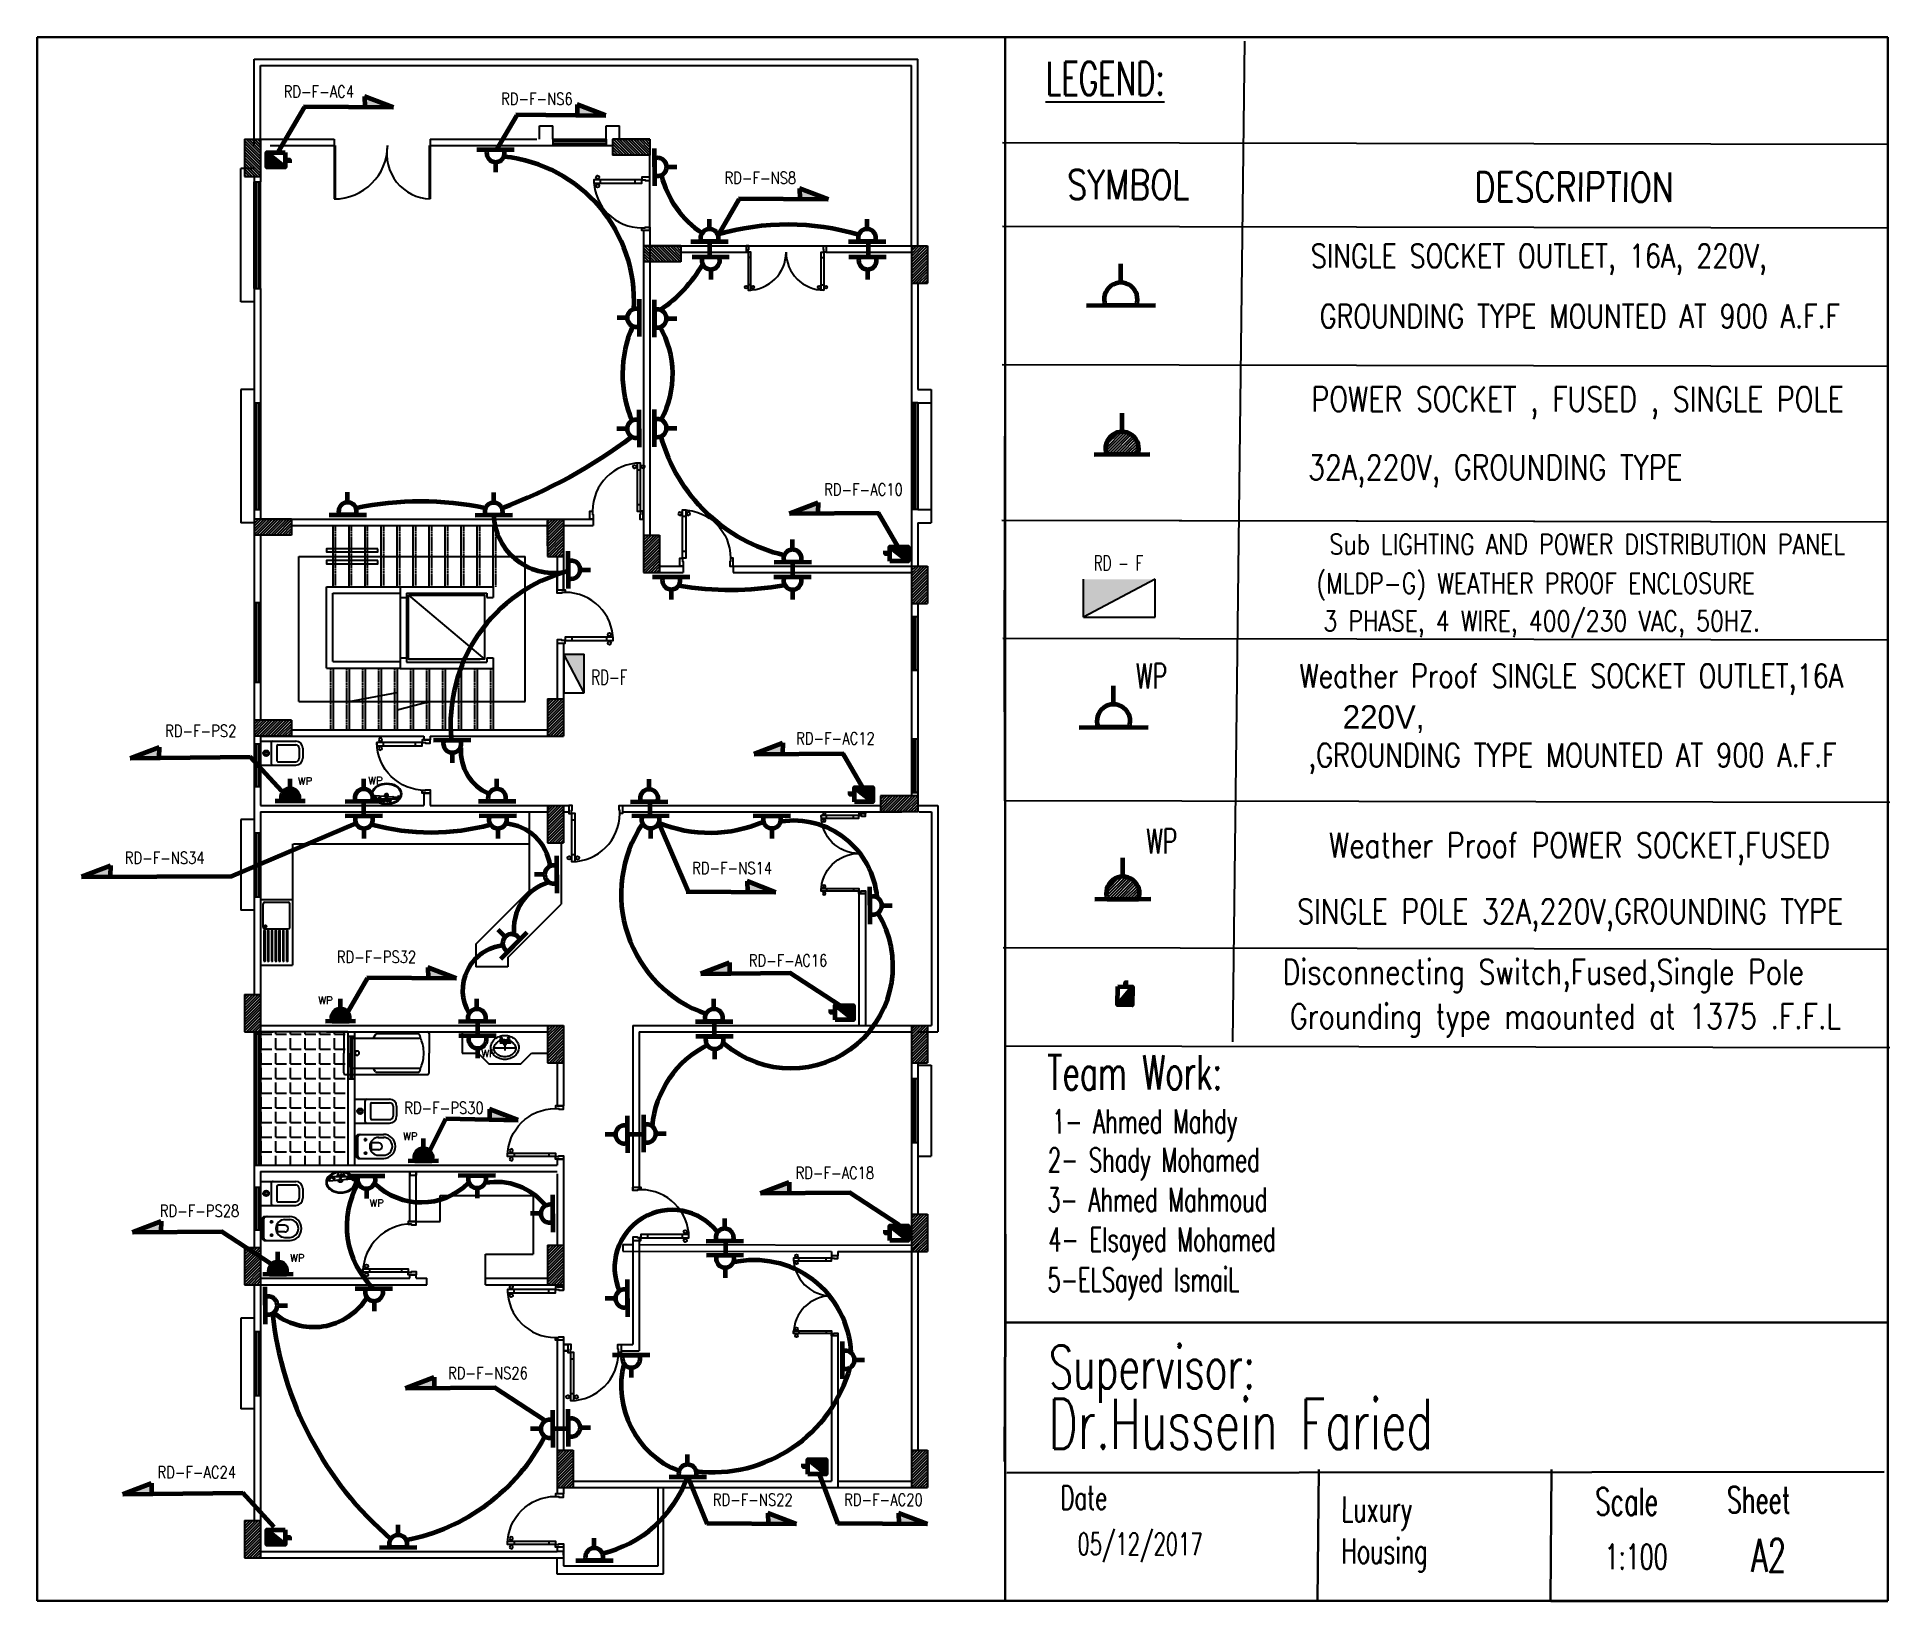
# Model space of a CAD drawing. Header units: millimetres. Extents: x -210 to 391, y -770 to -263.
import ezdxf
from ezdxf.enums import TextEntityAlignment as Align

# ---------------------------------------------------------------- set-up
doc = ezdxf.new("R2010")
doc.units = ezdxf.units.MM
doc.header["$MEASUREMENT"] = 0
doc.linetypes.add('DASHED2', pattern=[0.375, 0.25, -0.125])
doc.linetypes.add('G4$0$CENTER', pattern=[2, 1.25, -0.25, 0.25, -0.25])
for name, color, linetype in [('BATH', 4, 'Continuous'), ('COL', 6, 'Continuous'), ('DOOR', 1, 'Continuous'), ('hh', 2, 'Continuous'), ('Layer1', 8, 'Continuous'), ('TEXT', 3, 'Continuous'), ('v.p', 7, 'Continuous'), ('veportes', 5, 'Continuous'), ('WALL', 5, 'Continuous')]:
    doc.layers.add(name, color=color, linetype=linetype)
for name, color, linetype, lineweight in [('circuits1', 3, 'Continuous', 60), ('frame', 5, 'Continuous', 30), ('sockets', 1, 'Continuous', 60), ('Wiring1', 6, 'Continuous', 60)]:
    doc.layers.add(name, color=color, linetype=linetype, lineweight=lineweight)
doc.styles.add('ROMDIM', font='romans.shx', dxfattribs={"width": 0.65})
pattern_1 = [(45, (4817.4196, 2599.4955), (-0.458930686, 0.458930686), [])]

msp = doc.modelspace()

# ---------------------------------------------------------------- texts
at = {"color": 2, "style": 'ROMDIM', "width": 0.65}
for s, height, rotation, p in [('Team Work: ', 11.1959, 0.06508, (117.8, -604.43)), ('1- Ahmed Mahdy ', 7.7423, 0.06508, (119.38, -618.58)), ('2- Shady Mohamed', 7.7423, 0.06508, (117.98, -631.05)), ('3- Ahmed Mahmoud ', 7.7423, 0.06508, (117.86, -643.99)), ('4- Elsayed Mohamed ', 7.7423, 0.06508, (118.19, -656.89)), ('5-ELSayed IsmaiL ', 7.7423, 0.06508, (117.89, -669.93)), ('Date', 7.735, 359.97582, (122.17, -740.61)), ('Sheet', 8.515, 359.97582, (338.31, -741.69)), ('Scale', 8.819, 359.97582, (295.6, -742.38))]:
    msp.add_text(s, height=height, rotation=rotation, dxfattribs=at).set_placement(p)
at = {"color": 2, "attachment_point": 1, "rotation": 359.97582, "style": 'ROMDIM'}
for s, width, gutter_width, heights, insert, char_height in [('Supervisor:', 92.2317, 12.5, [0], (118.41, -687.41), 13.9463), ('Dr.Hussein Faried', 222.9914, 12.5, [21.34], (118.23, -704.66), 16.2808), ('Luxury Housing', 1.8023, 12.5, [0], (213.29, -736.4), 8.1404), ('05/12/2017', 1.2729, 1, [0], (127.64, -748.19), 7.14), ('A2', 1.1755, 1, [0], (346.15, -750.1), 10.724), ('1:100', 1.3342, 1, [0], (298.68, -751.82), 8.14)]:
    msp.add_mtext_dynamic_manual_height_columns(s, width=width, gutter_width=gutter_width, heights=heights, dxfattribs=dict(at, insert=insert, char_height=char_height))
at = {"layer": 'TEXT', "color": 2, "style": 'ROMDIM', "width": 0.65}
msp.add_text('%%ULEGEND:', height=10.74, dxfattribs=at).set_placement((117.31, -281.76))
at = {"layer": 'TEXT', "color": 2, "style": 'ROMDIM', "width": 0.8}
for s, height, p in [('RD-F-AC4', 3.89, (-118.45, -280.65)), ('RD-F-NS6', 3.89, (-47.73, -282.97)), ('RD-F-NS8', 3.89, (24.77, -308.63)), ('SINGLE SOCKET OUTLET, 16A, 220V,', 7.5983, (277.31, -335.1)), ('GROUNDING TYPE MOUNTED AT 900 A.F.F', 7.5983, (290.6, -353.49)), ('POWER SOCKET , FUSED , SINGLE POLE ', 8.0204, (292.1, -381.61)), ('32A,220V, GROUNDING TYPE   ', 8.0204, (269.78, -403.76)), ('RD-F-AC10', 3.89, (58.22, -409.71)), ('Sub LIGHTING AND POWER DISTRIBUTION PANEL ', 6.5664, (294.82, -427.45)), ('(MLDP-G) WEATHER PROOF ENCLOSURE ', 6.5664, (278.07, -440.64)), ('3 PHASE, 4 WIRE, 400/230 VAC, 50HZ.', 6.5664, (278.2, -452.83)), ('Weather Proof SINGLE SOCKET OUTLET,16A', 7.5983, (287.83, -471.31)), ('RD-F-PS2', 3.89, (-156.74, -488.03)), ('RD-F-AC12', 3.89, (49.14, -490.43)), (',GROUNDING TYPE MOUNTED AT 900 A.F.F', 7.5983, (288.19, -497.02)), ('Weather Proof POWER SOCKET,FUSED  ', 8.0204, (294.88, -526.31)), ('RD-F-NS34', 3.89, (-168.46, -529.19)), ('RD-F-NS14', 3.89, (15.61, -532.5)), ('SINGLE POLE 32A,220V,GROUNDING TYPE', 8.0204, (287.43, -547.78)), ('RD-F-PS32', 3.89, (-99.75, -561.35)), ('RD-F-AC16', 3.89, (33.74, -562.49)), ('Disconnecting Switch,Fused,Single Pole ', 8.0204, (280.94, -567.32)), ('Grounding type maounted at 1375 .F.F.L', 8.0204, (285.89, -581.76)), ('RD-F-PS30', 3.89, (-77.86, -610.3)), ('RD-F-AC18', 3.89, (48.94, -631.41)), ('RD-F-PS28', 3.89, (-157.15, -643.7)), ('RD-F-NS26', 3.89, (-63.6, -696.31)), ('RD-F-AC24', 3.89, (-158.06, -728.51)), ('RD-F-NS22', 3.89, (22.3, -737.42)), ('RD-F-AC20', 3.89, (64.7, -737.42))]:
    msp.add_text(s, height=height, dxfattribs=at).set_placement(p, align=Align.MIDDLE)
for s, height, p in [('SYMBOL', 9.47, (144.12, -310.8)), ('DESCRIPTION', 9.4697, (288.74, -311.59))]:
    msp.add_text(s, height=height, rotation=359.89022, dxfattribs=at).set_placement(p, align=Align.MIDDLE)
at = {"layer": 'TEXT', "color": 2, "style": 'ROMDIM'}
for p in [(-125.27, -505.51), (-102.45, -505.38), (-118.62, -576.65), (-65.76, -593.87), (-91.13, -620.74), (-102.03, -642.42), (-127.8, -660.19)]:
    msp.add_text('WP', height=2.431, dxfattribs=at).set_placement(p)
at = {"layer": 'TEXT', "color": 2, "attachment_point": 1, "style": 'ROMDIM'}
for s, width, insert, char_height in [('RD - F', 23.3808, (132.93, -431.15), 4.863), ('RD-F', 23.3808, (-30.07, -468.17), 4.863), ('WP', 7.8889, (146.64, -466.19), 8.02), ('WP', 7.8889, (149.96, -519.79), 8.02)]:
    msp.add_mtext_dynamic_manual_height_columns(s, width=width, gutter_width=1.67, heights=[0], dxfattribs=dict(at, insert=insert, char_height=char_height))
at = {"layer": 'TEXT', "color": 2, "insert": (213.66, -479.68), "char_height": 7.598, "width": 34.5721, "attachment_point": 1}
msp.add_mtext('220V,', dxfattribs=at)

# ---------------------------------------------------------------- blocks, each defined once
blk = doc.blocks.new('117')
at = {"layer": 'DOOR'}
for p, q in [((-1.476, 0.782), (-1.46, 0.782)), ((-1.476, 0.767), (-1.46, 0.767)), ((-1.41, 0.73), (-1.46, 0.73)), ((-1.394, 0.782), (-1.41, 0.782)), ((-1.394, 0.767), (-1.41, 0.767)), ((-0.106, 0.782), (-0.09, 0.782)), ((-0.106, 0.767), (-0.09, 0.767)), ((-0.09, 0.73), (-0.04, 0.73)), ((-0.024, 0.782), (-0.04, 0.782)), ((-0.024, 0.767), (-0.04, 0.767)), ((-1.41, 0.22), (-1.46, 0.22)), ((-0.09, 0.22), (-0.04, 0.22))]:
    blk.add_line(p, q, dxfattribs=at)
for points in [[(-1.46, 0.12), (-1.46, 0.83), (-1.41, 0.83), (-1.41, 0.12)], [(-0.04, 0.12), (-0.04, 0.83), (-0.09, 0.83), (-0.09, 0.12)], [(-1.5, 0), (-1.5, 0.12), (-1.46, 0.12), (-1.46, 0.07), (-1.45, 0.07), (-1.45, 0)], [(0, 0), (0, 0.12), (-0.04, 0.12), (-0.04, 0.07), (-0.05, 0.07), (-0.05, 0)]]:
    blk.add_lwpolyline(points, close=True, dxfattribs=at)
for centre in [(-1.5, 0.775), (-1.37, 0.775), (-0.13, 0.775), (0, 0.775)]:
    blk.add_circle(centre, 0.025, dxfattribs=at)
for centre, start, end in [((-1.46, 0.12), 360, 90), ((-0.04, 0.12), 90, 180)]:
    blk.add_arc(centre, 0.71, start, end, dxfattribs=at)
blk = doc.blocks.new('116')
at = {"layer": 'DOOR'}
for p, q in [((-0.132, 0.99), (-0.113, 0.99)), ((-0.132, 0.972), (-0.113, 0.972)), ((-0.113, 0.925), (-0.05, 0.925)), ((-0.03, 0.99), (-0.05, 0.99)), ((-0.03, 0.972), (-0.05, 0.972)), ((-0.113, 0.275), (-0.05, 0.275))]:
    blk.add_line(p, q, dxfattribs=at)
for points in [[(-0.05, 0.15), (-0.05, 1.05), (-0.113, 1.05), (-0.113, 0.15)], [(-1, 0), (-1, 0.15), (-0.95, 0.15), (-0.95, 0.087), (-0.938, 0.087), (-0.938, 0)], [(0, 0), (0, 0.15), (-0.05, 0.15), (-0.05, 0.087), (-0.062, 0.087), (-0.062, 0)]]:
    blk.add_lwpolyline(points, close=True, dxfattribs=at)
for centre in [(-0.162, 0.981), (-0.001, 0.981)]:
    blk.add_circle(centre, 0.0312, dxfattribs=at)
blk.add_arc((-0.05, 0.15), 0.9, 90, 180, dxfattribs=at)
blk = doc.blocks.new('A$C06642F28')
at = {"layer": 'DOOR'}
for p, q in [((0.275, 0.888), (0.275, 0.95)), ((0.877, 0.888), (0.877, 0.95)), ((0.924, 0.97), (0.924, 0.95)), ((0.924, 0.868), (0.924, 0.888)), ((0.942, 0.97), (0.942, 0.95)), ((0.942, 0.868), (0.942, 0.888))]:
    blk.add_line(p, q, dxfattribs=at)
for points in [[(0, 1), (0.15, 1), (0.15, 0.95), (0.088, 0.95), (0.088, 0.938), (0, 0.938)], [(0.15, 0.95), (1, 0.95), (1, 0.888), (0.15, 0.888)], [(0, 0), (0.15, 0), (0.15, 0.05), (0.088, 0.05), (0.088, 0.063), (0, 0.063)]]:
    blk.add_lwpolyline(points, close=True, dxfattribs=at)
for centre in [(0.933, 0.999), (0.933, 0.838)]:
    blk.add_circle(centre, 0.0312, dxfattribs=at)
blk.add_arc((0.09, 0.959), 0.909, 269.8324, 359.4559, dxfattribs=at)
blk = doc.blocks.new('BE-1')
at = {"layer": 'BATH', "color": 4, "linetype": 'Continuous'}
for p, q in [((-0.317, 0.792), (-0.132, 0.792)), ((-0.317, 0.726), (-0.132, 0.726)), ((-0.449, 0), (-0.449, 0.66)), ((-0.383, 0.33), (-0.383, 0.66)), ((-0.066, 0.33), (-0.066, 0.66)), ((0, 0), (0, 0.66)), ((-0.449, 0), (0, 0)), ((-0.409, 0.198), (-0.04, 0.198)), ((-0.356, 0.304), (-0.092, 0.304))]:
    blk.add_line(p, q, dxfattribs=at)
for radius in [0.0528, 0.0264]:
    blk.add_circle((-0.224, 0.106), radius, dxfattribs=at)
for centre, radius, start, end in [((-0.317, 0.66), 0.132, 90, 180), ((-0.317, 0.66), 0.066, 90, 180), ((-0.132, 0.66), 0.132, 0, 90), ((-0.132, 0.66), 0.066, 0, 90), ((-0.409, 0.238), 0.0396, 180, 270), ((-0.356, 0.33), 0.0264, 180, 270), ((-0.092, 0.33), 0.0264, 270, 0), ((-0.04, 0.238), 0.0396, 270, 0)]:
    blk.add_arc(centre, radius, start, end, dxfattribs=at)
blk = doc.blocks.new('SKIN-3')
at = {"layer": 'BATH', "color": 4, "linetype": 'Continuous'}
for p, q in [((0, 0), (-0.0477, -0.0031)), ((0.0478, -0.0031), (0, 0)), ((-0.2708, -0.1652), (-0.2749, -0.2)), ((-0.2709, -0.1677), (-0.2749, -0.1999)), ((-0.2749, -0.1999), (-0.2709, -0.2321)), ((-0.2749, -0.2), (-0.2708, -0.2348)), ((-0.2588, -0.1364), (-0.2709, -0.1677)), ((-0.2709, -0.2321), (-0.2588, -0.2634)), ((-0.2584, -0.1317), (-0.2708, -0.1652)), ((-0.2708, -0.2348), (-0.2584, -0.2683)), ((-0.2589, -0.168), (-0.263, -0.2003)), ((-0.263, -0.2003), (-0.2589, -0.2325)), ((-0.2468, -0.1367), (-0.2589, -0.168)), ((-0.2589, -0.2325), (-0.2468, -0.2638)), ((-0.2391, -0.107), (-0.2588, -0.1364)), ((-0.2588, -0.2634), (-0.2391, -0.2928)), ((-0.2381, -0.1), (-0.2584, -0.1317)), ((-0.2584, -0.2683), (-0.2381, -0.3)), ((-0.2271, -0.1073), (-0.2468, -0.1367)), ((-0.2468, -0.2638), (-0.2271, -0.2931)), ((-0.2123, -0.0805), (-0.2391, -0.107)), ((-0.2391, -0.2928), (-0.2123, -0.3193)), ((-0.2106, -0.0714), (-0.2381, -0.1)), ((-0.2381, -0.3), (-0.2106, -0.3286)), ((-0.2316, -0.1714), (0.201532, -0.135742)), ((-0.217, -0.1428), (-0.2316, -0.157)), ((-0.2316, -0.157), (-0.2316, -0.1714)), ((-0.2316, -0.1714), (-0.2316, -0.1714)), ((-0.2004, -0.0809), (-0.2271, -0.1073)), ((-0.2271, -0.2931), (-0.2004, -0.3197)), ((-0.2196, -0.1717), (0.20222, -0.137105)), ((-0.2051, -0.1432), (-0.2196, -0.1574)), ((-0.2196, -0.1574), (-0.2196, -0.1717)), ((-0.2196, -0.1717), (-0.2196, -0.1717)), ((-0.2027, -0.1142), (-0.217, -0.1428)), ((-0.1793, -0.0576), (-0.2123, -0.0805)), ((-0.2123, -0.3193), (-0.1793, -0.3423)), ((-0.1767, -0.0468), (-0.2106, -0.0714)), ((-0.2106, -0.3286), (-0.1767, -0.3532)), ((-0.1906, -0.1145), (-0.2051, -0.1432)), ((-0.1881, -0.1), (-0.2027, -0.1142)), ((-0.1673, -0.0579), (-0.2004, -0.0809)), ((-0.2004, -0.3197), (-0.1673, -0.3425)), ((-0.1762, -0.1003), (-0.1906, -0.1145)), ((0.1883, -0.1), (-0.1881, -0.1)), ((-0.1881, -0.1), (-0.1157, -0.1428)), ((-0.1411, -0.0391), (-0.1793, -0.0576)), ((-0.1793, -0.3423), (-0.1411, -0.3608)), ((-0.1375, -0.0268), (-0.1767, -0.0468)), ((0.188608, -0.1003), (-0.1762, -0.1003)), ((-0.1762, -0.1003), (-0.1037, -0.1432)), ((-0.1291, -0.0394), (-0.1673, -0.0579)), ((-0.1673, -0.3425), (-0.1291, -0.3611)), ((-0.0988, -0.0254), (-0.1411, -0.0391)), ((-0.094, -0.0121), (-0.1375, -0.0268)), ((-0.0868, -0.0257), (-0.1291, -0.0394)), ((-0.0537, -0.017), (-0.0988, -0.0254)), ((-0.0477, -0.0031), (-0.094, -0.0121)), ((-0.0418, -0.0174), (-0.0868, -0.0257)), ((-0.06735, -0.06421), (-0.067491, -0.065361)), ((-0.067491, -0.065361), (-0.067463, -0.066566)), ((-0.067463, -0.066566), (-0.067266, -0.067825)), ((-0.067041, -0.063115), (-0.06735, -0.06421)), ((-0.067266, -0.067825), (-0.0669, -0.069138)), ((-0.066563, -0.062072), (-0.067041, -0.063115)), ((-0.0669, -0.069138), (-0.066366, -0.070507)), ((-0.065916, -0.061085), (-0.066563, -0.062072)), ((-0.066366, -0.070507), (-0.065663, -0.071928)), ((-0.0651, -0.06015), (-0.065916, -0.061085)), ((-0.065663, -0.071928), (-0.064791, -0.073405)), ((-0.0642, -0.059273), (-0.0651, -0.06015)), ((-0.064791, -0.073405), (-0.06375, -0.074935)), ((-0.063299, -0.058452), (-0.0642, -0.059273)), ((-0.06375, -0.074935), (-0.062541, -0.07652)), ((-0.062397, -0.057688), (-0.063299, -0.058452)), ((-0.062541, -0.07652), (-0.061163, -0.078159)), ((-0.061494, -0.056979), (-0.062397, -0.057688)), ((-0.060591, -0.056328), (-0.061494, -0.056979)), ((-0.061163, -0.078159), (-0.059616, -0.079853)), ((-0.059687, -0.055733), (-0.060591, -0.056328)), ((-0.058782, -0.055195), (-0.059687, -0.055733)), ((-0.059616, -0.079853), (-0.0579, -0.0816)), ((-0.057875, -0.054713), (-0.058782, -0.055195)), ((-0.0579, -0.0816), (-0.056133, -0.079853)), ((-0.056969, -0.054289), (-0.057875, -0.054713)), ((-0.056062, -0.053921), (-0.056969, -0.054289)), ((-0.056133, -0.079853), (-0.054479, -0.078159)), ((-0.055154, -0.05361), (-0.056062, -0.053921)), ((-0.055416, -0.068566), (-0.055559, -0.069708)), ((-0.055559, -0.069708), (-0.05553, -0.070905)), ((-0.05553, -0.070905), (-0.055332, -0.072157)), ((-0.055105, -0.06748), (-0.055416, -0.068566)), ((-0.055332, -0.072157), (-0.054963, -0.073463)), ((-0.054244, -0.053354), (-0.055154, -0.05361)), ((-0.054624, -0.066448), (-0.055105, -0.06748)), ((-0.054963, -0.073463), (-0.054426, -0.074826)), ((-0.053973, -0.065472), (-0.054624, -0.066448)), ((-0.054479, -0.078159), (-0.05294, -0.07652)), ((-0.054426, -0.074826), (-0.053717, -0.076243)), ((-0.053335, -0.053156), (-0.054244, -0.053354)), ((-0.05315, -0.06455), (-0.053973, -0.065472)), ((-0.053717, -0.076243), (-0.05284, -0.077715)), ((-0.0072, -0.0141), (-0.0537, -0.017)), ((-0.052424, -0.053014), (-0.053335, -0.053156)), ((-0.052244, -0.063685), (-0.05315, -0.06455)), ((-0.05294, -0.07652), (-0.051513, -0.074935)), ((-0.05284, -0.077715), (-0.051791, -0.079241)), ((-0.051513, -0.052929), (-0.052424, -0.053014)), ((-0.051338, -0.062875), (-0.052244, -0.063685)), ((-0.051791, -0.079241), (-0.050574, -0.080824)), ((-0.0506, -0.0529), (-0.051513, -0.052929)), ((-0.051513, -0.074935), (-0.050202, -0.073405)), ((-0.050432, -0.062121), (-0.051338, -0.062875)), ((-0.049717, -0.052929), (-0.0506, -0.0529)), ((-0.050574, -0.080824), (-0.049186, -0.082461)), ((-0.049526, -0.061423), (-0.050432, -0.062121)), ((-0.050202, -0.073405), (-0.049004, -0.071928)), ((-0.04889, -0.053014), (-0.049717, -0.052929)), ((-0.04862, -0.060781), (-0.049526, -0.061423)), ((-0.049186, -0.082461), (-0.047629, -0.084153)), ((-0.049004, -0.071928), (-0.047921, -0.070507)), ((-0.04812, -0.053156), (-0.04889, -0.053014)), ((-0.047714, -0.060194), (-0.04862, -0.060781)), ((-0.047407, -0.053354), (-0.04812, -0.053156)), ((-0.047921, -0.070507), (-0.04695, -0.069138)), ((-0.046808, -0.059664), (-0.047714, -0.060194)), ((-0.047629, -0.084153), (-0.0459, -0.0859)), ((-0.046752, -0.05361), (-0.047407, -0.053354)), ((-0.04695, -0.069138), (-0.046095, -0.067825)), ((-0.0459, -0.059188), (-0.046808, -0.059664)), ((-0.046153, -0.053921), (-0.046752, -0.05361)), ((-0.045611, -0.054289), (-0.046153, -0.053921)), ((-0.046095, -0.067825), (-0.045354, -0.066566)), ((-0.044994, -0.05877), (-0.0459, -0.059188)), ((-0.0459, -0.0859), (-0.044145, -0.084153)), ((-0.045125, -0.054713), (-0.045611, -0.054289)), ((-0.045354, -0.066566), (-0.044727, -0.065361)), ((-0.044698, -0.055195), (-0.045125, -0.054713)), ((-0.044088, -0.058406), (-0.044994, -0.05877)), ((-0.044727, -0.065361), (-0.044213, -0.06421)), ((-0.044327, -0.055733), (-0.044698, -0.055195)), ((-0.044014, -0.056328), (-0.044327, -0.055733)), ((-0.044213, -0.06421), (-0.043814, -0.063115)), ((-0.044145, -0.084153), (-0.042502, -0.082461)), ((-0.043182, -0.058099), (-0.044088, -0.058406)), ((-0.043757, -0.056979), (-0.044014, -0.056328)), ((-0.043814, -0.063115), (-0.043529, -0.062072)), ((-0.043558, -0.057688), (-0.043757, -0.056979)), ((-0.043415, -0.058452), (-0.043558, -0.057688)), ((-0.043529, -0.062072), (-0.043358, -0.061085)), ((-0.043329, -0.059273), (-0.043415, -0.058452)), ((-0.043358, -0.061085), (-0.0433, -0.06015)), ((-0.0433, -0.06015), (-0.043329, -0.059273)), ((-0.0433, -0.17135), (-0.041096, -0.160424)), ((-0.041096, -0.182276), (-0.0433, -0.17135)), ((-0.042276, -0.057847), (-0.043182, -0.058099)), ((-0.042502, -0.082461), (-0.040973, -0.080824)), ((-0.04137, -0.057652), (-0.042276, -0.057847)), ((0.0048, -0.0145), (-0.0418, -0.0174)), ((-0.040464, -0.057512), (-0.04137, -0.057652)), ((-0.041096, -0.160424), (-0.034821, -0.151162)), ((-0.034821, -0.191538), (-0.041096, -0.182276)), ((-0.040973, -0.080824), (-0.039557, -0.079241)), ((-0.039558, -0.057428), (-0.040464, -0.057512)), ((-0.03865, -0.0574), (-0.039558, -0.057428)), ((-0.039557, -0.079241), (-0.038255, -0.077715)), ((-0.037773, -0.057428), (-0.03865, -0.0574)), ((-0.038255, -0.077715), (-0.037065, -0.076243)), ((-0.036952, -0.057512), (-0.037773, -0.057428)), ((-0.037065, -0.076243), (-0.035989, -0.074826)), ((-0.036188, -0.057652), (-0.036952, -0.057512)), ((-0.035479, -0.057847), (-0.036188, -0.057652)), ((-0.035989, -0.074826), (-0.035025, -0.073463)), ((-0.034828, -0.058099), (-0.035479, -0.057847)), ((-0.035025, -0.073463), (-0.034176, -0.072157)), ((-0.034233, -0.058406), (-0.034828, -0.058099)), ((-0.034821, -0.151162), (-0.025429, -0.144973)), ((-0.025429, -0.197727), (-0.034821, -0.191538)), ((-0.033695, -0.05877), (-0.034233, -0.058406)), ((-0.034176, -0.072157), (-0.03344, -0.070905)), ((-0.033213, -0.059188), (-0.033695, -0.05877)), ((-0.03344, -0.070905), (-0.032817, -0.069708)), ((-0.032789, -0.059664), (-0.033213, -0.059188)), ((-0.032817, -0.069708), (-0.032307, -0.068566)), ((-0.032421, -0.060194), (-0.032789, -0.059664)), ((-0.03211, -0.060781), (-0.032421, -0.060194)), ((-0.032307, -0.068566), (-0.031911, -0.06748)), ((-0.031854, -0.061423), (-0.03211, -0.060781)), ((-0.031911, -0.06748), (-0.031627, -0.066448)), ((-0.031656, -0.062121), (-0.031854, -0.061423)), ((-0.031514, -0.062875), (-0.031656, -0.062121)), ((-0.031627, -0.066448), (-0.031457, -0.065472)), ((-0.031429, -0.063685), (-0.031514, -0.062875)), ((-0.031457, -0.065472), (-0.0314, -0.06455)), ((-0.0314, -0.06455), (-0.031429, -0.063685)), ((-0.0313, -0.17175), (-0.0291, -0.160824)), ((-0.0291, -0.182676), (-0.0313, -0.17175)), ((-0.0291, -0.160824), (-0.022835, -0.151562)), ((-0.022835, -0.191938), (-0.0291, -0.182676)), ((-0.025429, -0.144973), (-0.01435, -0.1428)), ((-0.01435, -0.1999), (-0.025429, -0.197727)), ((-0.022835, -0.151562), (-0.01346, -0.145373)), ((-0.01346, -0.198127), (-0.022835, -0.191938)), ((-0.014288, -0.084322), (-0.0144, -0.08865)), ((-0.0144, -0.08865), (-0.014372, -0.09298)), ((-0.014372, -0.09298), (-0.014288, -0.09703)), ((-0.01435, -0.1428), (-0.003271, -0.144973)), ((-0.003271, -0.197727), (-0.01435, -0.1999)), ((-0.01435, -0.1999), (-0.01435, -0.1999)), ((-0.013949, -0.080272), (-0.014288, -0.084322)), ((-0.014288, -0.09703), (-0.014148, -0.100801)), ((-0.014148, -0.100801), (-0.01395, -0.104291)), ((-0.01395, -0.104291), (-0.013698, -0.107504)), ((-0.013385, -0.076502), (-0.013949, -0.080272)), ((-0.013698, -0.107504), (-0.013388, -0.110436)), ((-0.01346, -0.145373), (-0.0024, -0.1432)), ((-0.0024, -0.2003), (-0.01346, -0.198127)), ((-0.013388, -0.110436), (-0.013022, -0.11309)), ((-0.012594, -0.07301), (-0.013385, -0.076502)), ((-0.013022, -0.11309), (-0.0126, -0.115463)), ((-0.0126, -0.115463), (-0.012122, -0.117559)), ((-0.011579, -0.069799), (-0.012594, -0.07301)), ((-0.012122, -0.117559), (-0.011588, -0.119374)), ((-0.011588, -0.119374), (-0.010998, -0.12091)), ((-0.010337, -0.066866), (-0.011579, -0.069799)), ((-0.010998, -0.12091), (-0.01035, -0.122166)), ((-0.01035, -0.122166), (-0.009648, -0.123144)), ((-0.00887, -0.064213), (-0.010337, -0.066866)), ((-0.009648, -0.123144), (-0.008888, -0.123842)), ((-0.008888, -0.123842), (-0.008072, -0.124261)), ((-0.007175, -0.061838), (-0.00887, -0.064213)), ((-0.008072, -0.124261), (-0.0072, -0.1244)), ((0.0394, -0.017), (-0.0072, -0.0141)), ((-0.0072, -0.1244), (-0.006272, -0.124121)), ((-0.005257, -0.059744), (-0.007175, -0.061838)), ((-0.006272, -0.124121), (-0.005286, -0.123283)), ((-0.005286, -0.123283), (-0.004244, -0.121887)), ((-0.003112, -0.057928), (-0.005257, -0.059744)), ((-0.004244, -0.121887), (-0.003144, -0.119932)), ((-0.003271, -0.144973), (0.006121, -0.151162)), ((0.006121, -0.191538), (-0.003271, -0.197727)), ((-0.003144, -0.119932), (-0.001988, -0.117419)), ((-0.000741, -0.056392), (-0.003112, -0.057928)), ((-0.002387, -0.088778), (-0.0025, -0.0931)), ((-0.0025, -0.0931), (-0.002472, -0.097424)), ((-0.002472, -0.097424), (-0.002386, -0.101468)), ((-0.0024, -0.1432), (0.00866, -0.145373)), ((0.00866, -0.198127), (-0.0024, -0.2003)), ((-0.0024, -0.2003), (-0.0024, -0.2003)), ((-0.002047, -0.084734), (-0.002387, -0.088778)), ((-0.002386, -0.101468), (-0.002244, -0.105233)), ((-0.002244, -0.105233), (-0.002044, -0.108719)), ((-0.001481, -0.080969), (-0.002047, -0.084734)), ((-0.002044, -0.108719), (-0.001788, -0.111927)), ((-0.001988, -0.117419), (-0.000774, -0.114346)), ((-0.001788, -0.111927), (-0.001474, -0.114855)), ((-0.000688, -0.077482), (-0.001481, -0.080969)), ((-0.001474, -0.114855), (-0.001104, -0.117505)), ((-0.001104, -0.117505), (-0.000675, -0.119875)), ((-0.000774, -0.114346), (0.000496, -0.110715)), ((0.001856, -0.055135), (-0.000741, -0.056392)), ((0.000331, -0.074275), (-0.000688, -0.077482)), ((-0.000675, -0.119875), (-0.000191, -0.121968)), ((-0.000191, -0.121968), (0.000351, -0.123781)), ((0.001577, -0.071346), (0.000331, -0.074275)), ((0.000351, -0.123781), (0.000949, -0.125315)), ((0.000496, -0.110715), (0.001825, -0.106525)), ((0.000949, -0.125315), (0.001606, -0.126569)), ((0.00305, -0.068697), (0.001577, -0.071346)), ((0.001606, -0.126569), (0.002318, -0.127546)), ((0.001825, -0.106525), (0.003209, -0.101778)), ((0.004677, -0.054158), (0.001856, -0.055135)), ((0.002318, -0.127546), (0.003088, -0.128243)), ((0.00475, -0.066325), (0.00305, -0.068697)), ((0.003088, -0.128243), (0.003915, -0.128661)), ((0.003209, -0.101778), (0.004651, -0.096471)), ((0.003915, -0.128661), (0.0048, -0.1288)), ((0.004651, -0.096471), (0.006149, -0.090606)), ((0.007726, -0.053459), (0.004677, -0.054158)), ((0.006675, -0.064234), (0.00475, -0.066325)), ((0.0513, -0.0174), (0.0048, -0.0145)), ((0.0048, -0.1288), (0.005739, -0.128522)), ((0.005739, -0.128522), (0.006735, -0.127685)), ((0.006121, -0.151162), (0.012396, -0.160424)), ((0.012396, -0.182276), (0.006121, -0.191538)), ((0.006149, -0.090606), (0.007706, -0.084182)), ((0.008827, -0.062421), (0.006675, -0.064234)), ((0.006735, -0.127685), (0.007786, -0.126291)), ((0.007706, -0.084182), (0.009318, -0.0772)), ((0.010999, -0.05304), (0.007726, -0.053459)), ((0.007786, -0.126291), (0.008893, -0.124338)), ((0.00866, -0.145373), (0.018035, -0.151562)), ((0.018035, -0.191938), (0.00866, -0.198127)), ((0.011206, -0.060888), (0.008827, -0.062421)), ((0.008893, -0.124338), (0.010054, -0.121829)), ((0.009318, -0.0772), (0.010988, -0.069659)), ((0.010054, -0.121829), (0.011272, -0.11876)), ((0.010988, -0.069659), (0.012715, -0.061559)), ((0.0145, -0.0529), (0.010999, -0.05304)), ((0.013812, -0.059632), (0.011206, -0.060888)), ((0.011272, -0.11876), (0.012545, -0.115135)), ((0.012396, -0.160424), (0.0146, -0.17135)), ((0.0146, -0.17135), (0.012396, -0.182276)), ((0.012545, -0.115135), (0.013875, -0.11095)), ((0.012715, -0.061559), (0.0145, -0.0529)), ((0.016644, -0.058656), (0.013812, -0.059632)), ((0.013875, -0.11095), (0.015258, -0.106209)), ((0.015258, -0.106209), (0.016698, -0.10091)), ((0.019703, -0.057958), (0.016644, -0.058656)), ((0.016698, -0.10091), (0.018192, -0.095053)), ((0.018035, -0.151562), (0.0243, -0.160824)), ((0.0243, -0.182676), (0.018035, -0.191938)), ((0.018192, -0.095053), (0.019743, -0.088638)), ((0.022988, -0.05754), (0.019703, -0.057958)), ((0.019743, -0.088638), (0.021348, -0.081666)), ((0.021348, -0.081666), (0.02301, -0.074135)), ((0.0265, -0.0574), (0.022988, -0.05754)), ((0.02301, -0.074135), (0.024727, -0.066047)), ((0.0243, -0.160824), (0.0265, -0.17175)), ((0.0265, -0.17175), (0.0243, -0.182676)), ((0.024727, -0.066047), (0.0265, -0.0574)), ((0.033984, -0.06421), (0.033841, -0.065361)), ((0.033841, -0.065361), (0.03387, -0.066566)), ((0.03387, -0.066566), (0.034068, -0.067825)), ((0.034295, -0.063115), (0.033984, -0.06421)), ((0.034068, -0.067825), (0.034437, -0.069138)), ((0.034776, -0.062072), (0.034295, -0.063115)), ((0.034437, -0.069138), (0.034974, -0.070507)), ((0.035427, -0.061085), (0.034776, -0.062072)), ((0.034974, -0.070507), (0.035683, -0.071928)), ((0.03625, -0.06015), (0.035427, -0.061085)), ((0.035683, -0.071928), (0.03656, -0.073405)), ((0.037155, -0.059273), (0.03625, -0.06015)), ((0.03656, -0.073405), (0.037609, -0.074935)), ((0.038061, -0.058452), (0.037155, -0.059273)), ((0.037609, -0.074935), (0.038826, -0.07652)), ((0.038965, -0.057688), (0.038061, -0.058452)), ((0.038826, -0.07652), (0.040214, -0.078159)), ((0.039871, -0.056979), (0.038965, -0.057688)), ((0.0844, -0.0254), (0.0394, -0.017)), ((0.040775, -0.056328), (0.039871, -0.056979)), ((0.040214, -0.078159), (0.041771, -0.079853)), ((0.04168, -0.055733), (0.040775, -0.056328)), ((0.042583, -0.055195), (0.04168, -0.055733)), ((0.041771, -0.079853), (0.0435, -0.0816)), ((0.043487, -0.054713), (0.042583, -0.055195)), ((0.044389, -0.054289), (0.043487, -0.054713)), ((0.0435, -0.0816), (0.046982, -0.079853)), ((0.045292, -0.053921), (0.044389, -0.054289)), ((0.046194, -0.05361), (0.045292, -0.053921)), ((0.04595, -0.068566), (0.045809, -0.069708)), ((0.045809, -0.069708), (0.045837, -0.070905)), ((0.045837, -0.070905), (0.046034, -0.072157)), ((0.046259, -0.06748), (0.04595, -0.068566)), ((0.046034, -0.072157), (0.0464, -0.073463)), ((0.047096, -0.053354), (0.046194, -0.05361)), ((0.046737, -0.066448), (0.046259, -0.06748)), ((0.0464, -0.073463), (0.046934, -0.074826)), ((0.047384, -0.065472), (0.046737, -0.066448)), ((0.046934, -0.074826), (0.047637, -0.076243)), ((0.046982, -0.079853), (0.050182, -0.078159)), ((0.047997, -0.053156), (0.047096, -0.053354)), ((0.0482, -0.06455), (0.047384, -0.065472)), ((0.047637, -0.076243), (0.048509, -0.077715)), ((0.0941, -0.0121), (0.0478, -0.0031)), ((0.048899, -0.053014), (0.047997, -0.053156)), ((0.0491, -0.063685), (0.0482, -0.06455)), ((0.048509, -0.077715), (0.04955, -0.079241)), ((0.049799, -0.052929), (0.048899, -0.053014)), ((0.05, -0.062875), (0.0491, -0.063685)), ((0.04955, -0.079241), (0.050759, -0.080824)), ((0.0507, -0.0529), (0.049799, -0.052929)), ((0.050901, -0.062121), (0.05, -0.062875)), ((0.050182, -0.078159), (0.053098, -0.07652)), ((0.0516, -0.052929), (0.0507, -0.0529)), ((0.050759, -0.080824), (0.052137, -0.082461)), ((0.051803, -0.061423), (0.050901, -0.062121)), ((0.0964, -0.0257), (0.0513, -0.0174)), ((0.052501, -0.053014), (0.0516, -0.052929)), ((0.052704, -0.060781), (0.051803, -0.061423)), ((0.052137, -0.082461), (0.053684, -0.084153)), ((0.053403, -0.053156), (0.052501, -0.053014)), ((0.053606, -0.060194), (0.052704, -0.060781)), ((0.053098, -0.07652), (0.055731, -0.074935)), ((0.054306, -0.053354), (0.053403, -0.053156)), ((0.054508, -0.059664), (0.053606, -0.060194)), ((0.053684, -0.084153), (0.0554, -0.0859)), ((0.055209, -0.05361), (0.054306, -0.053354)), ((0.055412, -0.059188), (0.054508, -0.059664)), ((0.056113, -0.053921), (0.055209, -0.05361)), ((0.0554, -0.0859), (0.058883, -0.084153)), ((0.056314, -0.05877), (0.055412, -0.059188)), ((0.055731, -0.074935), (0.058079, -0.073405)), ((0.057018, -0.054289), (0.056113, -0.053921)), ((0.057218, -0.058406), (0.056314, -0.05877)), ((0.057925, -0.054713), (0.057018, -0.054289)), ((0.058122, -0.058099), (0.057218, -0.058406)), ((0.058831, -0.055195), (0.057925, -0.054713)), ((0.058079, -0.073405), (0.060144, -0.071928)), ((0.059027, -0.057847), (0.058122, -0.058099)), ((0.059738, -0.055733), (0.058831, -0.055195)), ((0.058883, -0.084153), (0.062083, -0.082461)), ((0.059931, -0.057652), (0.059027, -0.057847)), ((0.060646, -0.056328), (0.059738, -0.055733)), ((0.060837, -0.057512), (0.059931, -0.057652)), ((0.060144, -0.071928), (0.061926, -0.070507)), ((0.061556, -0.056979), (0.060646, -0.056328)), ((0.061743, -0.057428), (0.060837, -0.057512)), ((0.062465, -0.057688), (0.061556, -0.056979)), ((0.06265, -0.0574), (0.061743, -0.057428)), ((0.061926, -0.070507), (0.063425, -0.069138)), ((0.062083, -0.082461), (0.065, -0.080824)), ((0.063376, -0.058452), (0.062465, -0.057688)), ((0.063556, -0.057428), (0.06265, -0.0574)), ((0.064287, -0.059273), (0.063376, -0.058452)), ((0.063425, -0.069138), (0.064639, -0.067825)), ((0.064462, -0.057512), (0.063556, -0.057428)), ((0.0652, -0.06015), (0.064287, -0.059273)), ((0.065368, -0.057652), (0.064462, -0.057512)), ((0.064639, -0.067825), (0.06557, -0.066566)), ((0.065, -0.080824), (0.067634, -0.079241)), ((0.06597, -0.061085), (0.0652, -0.06015)), ((0.066274, -0.057847), (0.065368, -0.057652)), ((0.06557, -0.066566), (0.066217, -0.065361)), ((0.066457, -0.062072), (0.06597, -0.061085)), ((0.066217, -0.065361), (0.066581, -0.06421)), ((0.06718, -0.058099), (0.066274, -0.057847)), ((0.066661, -0.063115), (0.066457, -0.062072)), ((0.066581, -0.06421), (0.066661, -0.063115)), ((0.068086, -0.058406), (0.06718, -0.058099)), ((0.067634, -0.079241), (0.069984, -0.077715)), ((0.068992, -0.05877), (0.068086, -0.058406)), ((0.0699, -0.059188), (0.068992, -0.05877)), ((0.070806, -0.059664), (0.0699, -0.059188)), ((0.069984, -0.077715), (0.072051, -0.076243)), ((0.071712, -0.060194), (0.070806, -0.059664)), ((0.072618, -0.060781), (0.071712, -0.060194)), ((0.072051, -0.076243), (0.073835, -0.074826)), ((0.073524, -0.061423), (0.072618, -0.060781)), ((0.07443, -0.062121), (0.073524, -0.061423)), ((0.073835, -0.074826), (0.075337, -0.073463)), ((0.075336, -0.062875), (0.07443, -0.062121)), ((0.076242, -0.063685), (0.075336, -0.062875)), ((0.075337, -0.073463), (0.076554, -0.072157)), ((0.07715, -0.06455), (0.076242, -0.063685)), ((0.076554, -0.072157), (0.077489, -0.070905)), ((0.077914, -0.065472), (0.07715, -0.06455)), ((0.077489, -0.070905), (0.07814, -0.069708)), ((0.078395, -0.066448), (0.077914, -0.065472)), ((0.07814, -0.069708), (0.078509, -0.068566)), ((0.078593, -0.06748), (0.078395, -0.066448)), ((0.078509, -0.068566), (0.078593, -0.06748)), ((0.1268, -0.0391), (0.0844, -0.0254)), ((0.1376, -0.0268), (0.0941, -0.0121)), ((0.1388, -0.0394), (0.0964, -0.0257)), ((0.1764, -0.1003), (0.1039, -0.1432)), ((0.1883, -0.1), (0.1159, -0.1428)), ((0.1649, -0.0576), (0.1268, -0.0391)), ((0.1268, -0.3608), (0.1649, -0.3423)), ((0.1768, -0.0468), (0.1376, -0.0268)), ((0.1769, -0.0579), (0.1388, -0.0394)), ((0.1388, -0.3611), (0.1769, -0.3425)), ((0.198, -0.0805), (0.1649, -0.0576)), ((0.1649, -0.3423), (0.198, -0.3193)), ((0.1764, -0.1003), (0.1908, -0.1145)), ((0.2107, -0.0714), (0.1768, -0.0468)), ((0.1768, -0.3532), (0.2107, -0.3286)), ((0.21, -0.0809), (0.1769, -0.0579)), ((0.1769, -0.3425), (0.21, -0.3197)), ((0.1883, -0.1), (0.2029, -0.1142)), ((0.2027, -0.1142), (0.1883, -0.1)), ((0.1908, -0.1145), (0.2053, -0.1432)), ((0.2248, -0.107), (0.198, -0.0805)), ((0.198, -0.3193), (0.2248, -0.2928)), ((0.2172, -0.1428), (0.2027, -0.1142)), ((0.2029, -0.1142), (0.2172, -0.1428)), ((0.2053, -0.1432), (0.2198, -0.1574)), ((0.2368, -0.1073), (0.21, -0.0809)), ((0.21, -0.3197), (0.2368, -0.2931)), ((0.2382, -0.1), (0.2107, -0.0714)), ((0.2107, -0.3286), (0.2382, -0.3)), ((0.2172, -0.1428), (0.2318, -0.157)), ((0.2316, -0.1714), (0.2172, -0.1428)), ((0.2198, -0.1574), (0.2198, -0.1717)), ((0.2198, -0.1717), (0.2198, -0.1717)), ((0.2445, -0.1364), (0.2248, -0.107)), ((0.2248, -0.2928), (0.2445, -0.2634)), ((0.2318, -0.157), (0.2318, -0.1714)), ((0.2318, -0.1714), (0.2318, -0.1714)), ((0.2564, -0.1367), (0.2368, -0.1073)), ((0.2368, -0.2931), (0.2564, -0.2638)), ((0.2585, -0.1317), (0.2382, -0.1)), ((0.2382, -0.3), (0.2585, -0.2683)), ((0.2565, -0.1677), (0.2445, -0.1364)), ((0.2445, -0.2634), (0.2565, -0.2321)), ((0.2685, -0.168), (0.2564, -0.1367)), ((0.2564, -0.2638), (0.2685, -0.2325)), ((0.2606, -0.1999), (0.2565, -0.1677)), ((0.2565, -0.2321), (0.2606, -0.1999)), ((0.2709, -0.1652), (0.2585, -0.1317)), ((0.2585, -0.2683), (0.2709, -0.2348)), ((0.2726, -0.2003), (0.2685, -0.168)), ((0.2685, -0.2325), (0.2726, -0.2003)), ((0.2751, -0.2), (0.2709, -0.1652)), ((0.2709, -0.2348), (0.2751, -0.2)), ((-0.1767, -0.3532), (-0.1375, -0.3732)), ((-0.1411, -0.3608), (-0.0988, -0.3745)), ((-0.1375, -0.3732), (-0.094, -0.3879)), ((-0.1291, -0.3611), (-0.0868, -0.3748)), ((-0.0988, -0.3745), (-0.0537, -0.3828)), ((-0.094, -0.3879), (-0.0477, -0.3969)), ((-0.0868, -0.3748), (-0.0418, -0.3832)), ((-0.0537, -0.3828), (-0.0072, -0.3857)), ((-0.0477, -0.3969), (0, -0.4)), ((-0.0418, -0.3832), (0.0048, -0.386)), ((-0.0072, -0.3857), (0.0394, -0.3828)), ((0, -0.4), (0.0478, -0.3969)), ((0.0048, -0.386), (0.0513, -0.3832)), ((0.0394, -0.3828), (0.0844, -0.3745)), ((0.0478, -0.3969), (0.0941, -0.3879)), ((0.0513, -0.3832), (0.0964, -0.3748)), ((0.0844, -0.3745), (0.1268, -0.3608)), ((0.0941, -0.3879), (0.1376, -0.3732)), ((0.0964, -0.3748), (0.1388, -0.3611)), ((0.1376, -0.3732), (0.1768, -0.3532))]:
    blk.add_line(p, q, dxfattribs=at)
blk = doc.blocks.new('G4$0$WASH')
at = {"layer": 'BATH', "linetype": 'G4$0$CENTER'}
for p, q in [((-0.164, 0), (-0.366, 0)), ((-0.315, 0.24), (-0.315, -0.24))]:
    blk.add_line(p, q, dxfattribs=at)
at = {"layer": 'BATH', "linetype": 'Continuous'}
for p, q in [((-0.24, 0.005), (-0.24, 0)), ((-0.24, -0.005), (-0.24, 0)), ((-0.166, 0.02), (-0.225, 0.02)), ((-0.204, 0.137), (-0.204, -0.107)), ((-0.126, 0.1), (-0.156, 0.1)), ((-0.156, 0.1), (-0.156, 0.03)), ((-0.126, 0), (-0.126, 0.1)), ((-0.121, 0.1), (-0.126, 0.1)), ((-0.121, 0.06), (-0.126, 0.06)), ((-0.126, 0), (-0.126, -0.1)), ((-0.121, 0.1), (-0.111, 0.1)), ((-0.111, 0.06), (-0.121, 0.06)), ((-0.111, 0.1), (-0.111, 0.091)), ((-0.111, 0.08), (-0.077, 0.08)), ((-0.111, 0.069), (-0.111, 0.06)), ((-0.092, 0.099), (-0.092, 0.06)), ((-0.166, -0.02), (-0.225, -0.02)), ((-0.156, -0.1), (-0.156, -0.03)), ((-0.126, -0.1), (-0.156, -0.1)), ((-0.121, -0.06), (-0.126, -0.06)), ((-0.121, -0.1), (-0.126, -0.1)), ((-0.111, -0.06), (-0.121, -0.06)), ((-0.121, -0.1), (-0.111, -0.1)), ((-0.111, -0.069), (-0.111, -0.06)), ((-0.111, -0.08), (-0.077, -0.08)), ((-0.111, -0.1), (-0.111, -0.091)), ((-0.092, -0.06), (-0.092, -0.099))]:
    blk.add_line(p, q, dxfattribs=at)
at = {"layer": 'BATH'}
for points in [[(-0.56, 0, 0.085386), (-0.539, -0.12, 0.092063), (-0.483, -0.219, 0.103405), (-0.395, -0.286, 0.113155), (-0.295, -0.309, 0.113155), (-0.196, -0.286, 0.103405), (-0.108, -0.219, 0.092063), (-0.051, -0.12, 0.085386), (-0.031, 0, 0.085386), (-0.051, 0.12, 0.092063), (-0.108, 0.219, 0.103405), (-0.196, 0.286, 0.113155), (-0.295, 0.309, 0.113155), (-0.395, 0.286, 0.103405), (-0.483, 0.219, 0.092063), (-0.539, 0.12, 0.085386)], [(-0.5, 0, 0.077451), (-0.486, -0.095, 0.087152), (-0.446, -0.17, 0.105635), (-0.383, -0.223, 0.123852), (-0.315, -0.24, 0.123852), (-0.247, -0.223, 0.105635), (-0.184, -0.17, 0.087152), (-0.144, -0.095, 0.077451), (-0.13, 0, 0.077451), (-0.144, 0.095, 0.087152), (-0.184, 0.17, 0.105635), (-0.247, 0.223, 0.123852), (-0.315, 0.24, 0.123852), (-0.383, 0.223, 0.105635), (-0.446, 0.17, 0.087152), (-0.486, 0.095, 0.077451)]]:
    blk.add_lwpolyline(points, format="xyb", close=True, dxfattribs=at)
for radius in [0.0225, 0.0125]:
    blk.add_circle((-0.204, 0), radius, dxfattribs=at)
at = {"layer": 'BATH', "linetype": 'Continuous'}
blk.add_circle((-0.141, 0), 0.00801, dxfattribs=at)
for centre, radius, start, end in [((-0.225, 0.005), 0.015, 90, 180), ((-0.166, 0.03), 0.01, 270, 0), ((-0.108, 0.101), 0.0126, 184.9014, 323.9189), ((-0.108, 0.059), 0.0126, 36.0811, 175.0986), ((-0.092, 0.08), 0.015, 246.3266, 113.6734), ((-0.225, -0.005), 0.015, 180, 270), ((-0.166, -0.03), 0.01, 0, 90), ((-0.108, -0.059), 0.0126, 184.9014, 323.9189), ((-0.108, -0.101), 0.0126, 36.0811, 175.0986), ((-0.092, -0.08), 0.015, 246.3266, 113.6734)]:
    blk.add_arc(centre, radius, start, end, dxfattribs=at)
blk = doc.blocks.new('SKIN-4')
at = {"layer": 'BATH', "color": 4, "linetype": 'Continuous'}
for p, q in [((0, 0), (0, -0.4)), ((0, -0.4), (0.3, -0.4)), ((0.3, -0.4), (0.5, -0.6)), ((0.5, -0.6), (1.1, -0.6)), ((1.1, -0.6), (1.3, -0.4)), ((1.3, -0.4), (1.6, -0.4))]:
    blk.add_line(p, q, dxfattribs=at)
at = {"layer": 'BATH', "color": 4, "linetype": 'Continuous', "xscale": -0.8500000000000014, "yscale": 0.8500000000000014, "zscale": 0.85, "rotation": 270}
blk.add_blockref('G4$0$WASH', (0.8, -0.042), dxfattribs=at)
blk = doc.blocks.new('BE-2')
at = {"layer": 'BATH', "color": 4, "linetype": 'Continuous'}
for p, q in [((-0.225, 0.064), (-0.225, 0.554)), ((-0.167, 0.448), (-0.167, 0.554)), ((-0.064, 0.456), (-0.064, 0.316)), ((0.064, 0.456), (0.064, 0.316)), ((0.167, 0.448), (0.167, 0.554)), ((0.225, 0.064), (0.225, 0.554)), ((-0.225, 0.064), (-0.16, 0)), ((-0.16, 0.059), (0.16, 0.059)), ((-0.16, 0.04), (0.16, 0.04)), ((-0.16, 0), (0.16, 0)), ((-0.094, 0.208), (-0.157, 0.208)), ((-0.126, 0.176), (-0.126, 0.24)), ((-0.092, 0.316), (0.092, 0.316)), ((0.094, 0.208), (0.157, 0.208)), ((0.126, 0.176), (0.126, 0.24)), ((0.225, 0.064), (0.16, 0))]:
    blk.add_line(p, q, dxfattribs=at)
for centre in [(-0.126, 0.208), (0.126, 0.208)]:
    blk.add_circle(centre, 0.0169, dxfattribs=at)
for centre, radius, start, end in [((0, 0.545), 0.225, 0, 180), ((0, 0.545), 0.167, 0, 180), ((0, 0.456), 0.167, 180, 0), ((0, 0.456), 0.0642, 360, 180), ((-0.16, 0.123), 0.0642, 180, 270), ((-0.16, 0.105), 0.0642, 180, 270), ((0.16, 0.123), 0.0642, 270, 0), ((0.16, 0.105), 0.0642, 270, 0)]:
    blk.add_arc(centre, radius, start, end, dxfattribs=at)
blk = doc.blocks.new('B-160-80')
at = {"color": 4}
for p, q in [((-1.6, 0.74), (-1.6, 0.37)), ((-1.57, 0.77), (-0.03, 0.77)), ((-1.006, 0.721), (-1.05, 0.65)), ((-0.207, 0.73), (-0.989, 0.73)), ((0, 0.74), (0, 0.37)), ((-1.6, 0), (-1.6, 0.37)), ((-1.48, 0.63), (-1.48, 0.37)), ((-1.48, 0.11), (-1.48, 0.37)), ((-1.46, 0.65), (-0.178, 0.65)), ((0, 0), (0, 0.37)), ((-1.46, 0.09), (-0.178, 0.09)), ((-1.006, 0.019), (-1.05, 0.09)), ((-0.207, 0.01), (-0.989, 0.01)), ((-1.57, -0.03), (-0.03, -0.03))]:
    blk.add_line(p, q, dxfattribs=at)
for centre, radius, start, end in [((-1.57, 0.74), 0.03, 90, 180), ((-0.989, 0.71), 0.02, 90, 147.9946), ((-0.207, 0.71), 0.02, 49.6489, 90), ((-0.259, 0.649), 0.1, 356.4224, 49.6489), ((-0.03, 0.74), 0.03, 0, 90), ((-1.46, 0.63), 0.02, 90, 180), ((-1.35, 0.37), 0.04, 0, 180), ((-1.35, 0.37), 0.04, 180, 0), ((-0.178, 0.62), 0.03, 21.909, 90), ((-0.8, 0.37), 0.7, 0, 21.909), ((-0.8, 0.37), 0.7, 338.091, 0), ((-1.57, 0), 0.03, 180, 270), ((-1.46, 0.11), 0.02, 180, 270), ((-0.989, 0.03), 0.02, 212.0054, 270), ((-0.207, 0.03), 0.02, 270, 310.3511), ((-0.259, 0.091), 0.1, 310.3511, 3.5776), ((-0.178, 0.12), 0.03, 270, 338.091), ((-0.03, 0), 0.03, 270, 0)]:
    blk.add_arc(centre, radius, start, end, dxfattribs=at)
blk = doc.blocks.new('E-S03')
at = {"lineweight": 60}
blk.add_line((-412, 177), (418, 180), dxfattribs=at)
at = {"layer": 'sockets', "color": 4, "linetype": 'Continuous'}
blk.add_line((0, 453), (0, 678), dxfattribs=at)
at = {"layer": 'sockets', "color": 0, "linetype": 'Continuous'}
blk.add_line((-187, 183), (187, 183), dxfattribs=at)
blk.add_arc((0, 253), 200, 339.5371, 200.4629, dxfattribs=at)
blk = doc.blocks.new('S-WE-P')
at = {"layer": 'veportes', "linetype": 'Continuous'}
h = blk.add_hatch(dxfattribs=at)
h.set_pattern_fill('ANSI31', color=1, scale=125, style=0)
h.set_pattern_definition([(45, (27672.245, -14081.706), (-11.04854346, 11.04854346), [])])
edge = h.paths.add_edge_path()
edge.add_arc((560467, 115151), 123, 339.5371, 560.4629)
edge.add_line((560353, 115108), (560582, 115108))
at = {"lineweight": 60}
blk.add_line((560253, 115106), (560668, 115108), dxfattribs=at)
at = {"layer": 'sockets', "color": 4, "linetype": 'Continuous'}
blk.add_line((560461, 115274), (560461, 115413), dxfattribs=at)
at = {"layer": 'sockets', "color": 0, "linetype": 'Continuous'}
blk.add_line((560345, 115107), (560577, 115107), dxfattribs=at)
blk.add_ellipse((560461, 115150), major_axis=(0, 124), ratio=1, start_param=4.355134, end_param=8.211016, dxfattribs=at)
blk = doc.blocks.new('Weather proof normal socket')
at = {"layer": 'sockets', "xscale": 0.0008426878023436789, "yscale": 0.000842687807468533, "zscale": 0.000842687806443482, "rotation": 180}
blk.add_blockref('E-S03', (-444.868, -284.752), dxfattribs=at)
blk = doc.blocks.new('disconnecting switch')
at = {"layer": 'sockets'}
h = blk.add_hatch(color=256, dxfattribs=at)
h.dxf.hatch_style = 1
h.paths.add_polyline_path([(31.415, 12.166), (31.134, 11.81), (31.415, 11.81)])
blk.add_line((31.415, 12.166), (31.134, 11.81), dxfattribs=at)
blk.add_lwpolyline([(31.134, 12.166), (31.415, 12.166), (31.415, 11.81), (31.134, 11.81)], close=True, dxfattribs=at)
blk.add_lwpolyline([(31.275, 12.166), (31.275, 12.246), (31.332, 12.246)], dxfattribs=at)

# ---------------------------------------------------------------- hatches: boundary and pattern name
at = {"lineweight": 0}
for points in [[(152.84, -438.83), (129.56, -438.85), (129.56, -451.11)], [(-32.37, -475.7), (-32.37, -463.1), (-39.01, -463.11)]]:
    msp.add_hatch(color=13, dxfattribs=at).paths.add_polyline_path(points)
at = {"layer": 'circuits1'}
h = msp.add_hatch(color=5, dxfattribs=at)
h.dxf.hatch_style = 1
h.paths.add_polyline_path([(-103.6, -282.21), (-103.55, -285.66), (-94.27, -285.79)])
h = msp.add_hatch(color=5, dxfattribs=at)
h.dxf.hatch_style = 1
h.paths.add_polyline_path([(-34.71, -284.85), (-34.65, -288.3), (-25.37, -288.42)])
h = msp.add_hatch(color=5, dxfattribs=at)
h.dxf.hatch_style = 1
h.paths.add_polyline_path([(37.48, -312.02), (37.54, -315.46), (46.82, -315.59)])
h = msp.add_hatch(color=5, dxfattribs=at)
h.dxf.hatch_style = 1
h.paths.add_polyline_path([(43.53, -413.91), (43.47, -417.36), (34.19, -417.49)])
h = msp.add_hatch(color=5, dxfattribs=at)
h.dxf.hatch_style = 1
h.paths.add_polyline_path([(32.06, -491.98), (32.01, -495.42), (22.73, -495.55)])
h = msp.add_hatch(color=5, dxfattribs=at)
h.dxf.hatch_style = 1
h.paths.add_polyline_path([(-170.27, -493.3), (-170.33, -496.74), (-179.61, -496.87)])
h = msp.add_hatch(color=5, dxfattribs=at)
h.dxf.hatch_style = 1
h.paths.add_polyline_path([(-186.06, -531.75), (-186.12, -535.2), (-195.4, -535.33)])
h = msp.add_hatch(color=5, dxfattribs=at)
h.dxf.hatch_style = 1
h.paths.add_polyline_path([(20.49, -536.81), (20.55, -540.26), (29.83, -540.39)])
h = msp.add_hatch(color=5, dxfattribs=at)
h.dxf.hatch_style = 1
h.paths.add_polyline_path([(-83.09, -564.77), (-83.03, -568.21), (-73.75, -568.34)])
h = msp.add_hatch(color=5, dxfattribs=at)
h.dxf.hatch_style = 1
h.paths.add_polyline_path([(14.77, -563.2), (14.71, -566.65), (5.43, -566.78)])
h = msp.add_hatch(color=5, dxfattribs=at)
h.dxf.hatch_style = 1
h.paths.add_polyline_path([(-63.11, -610.75), (-63.05, -614.19), (-53.78, -614.32)])
h = msp.add_hatch(color=5, dxfattribs=at)
h.dxf.hatch_style = 1
h.paths.add_polyline_path([(34.13, -634.42), (34.07, -637.87), (24.79, -637.99)])
h = msp.add_hatch(color=5, dxfattribs=at)
h.dxf.hatch_style = 1
h.paths.add_polyline_path([(-169.59, -647.05), (-169.65, -650.5), (-178.93, -650.63)])
h = msp.add_hatch(color=5, dxfattribs=at)
h.dxf.hatch_style = 1
h.paths.add_polyline_path([(-81.03, -697.65), (-81.08, -701.09), (-90.36, -701.22)])
h = msp.add_hatch(color=5, dxfattribs=at)
h.dxf.hatch_style = 1
h.paths.add_polyline_path([(-172.7, -732.04), (-172.76, -735.49), (-182.04, -735.62)])
h = msp.add_hatch(color=5, dxfattribs=at)
h.dxf.hatch_style = 1
h.paths.add_polyline_path([(27.2, -741.78), (27.26, -745.23), (36.54, -745.36)])
h = msp.add_hatch(color=5, dxfattribs=at)
h.dxf.hatch_style = 1
h.paths.add_polyline_path([(69.6, -741.78), (69.66, -745.23), (78.94, -745.36)])
at = {"layer": 'hh', "linetype": 'ByBlock'}
h = msp.add_hatch(dxfattribs=at)
h.set_pattern_fill('ANSI31', color=256, scale=5.192208, angle=-90, style=0)
h.set_pattern_definition([(315, (4817.4196, 2599.4955), (0.458930686, 0.458930686), [])])
h.paths.add_polyline_path([(-142.58, -308.19), (-137.39, -308.19), (-137.39, -296.07), (-142.58, -296.07)])
h = msp.add_hatch(dxfattribs=at)
h.set_pattern_fill('ANSI31', color=256, scale=5.192208, angle=-90, style=0)
h.set_pattern_definition([(315, (3194.11185, -8503.4416), (0.458930686, 0.458930686), [])])
h.paths.add_polyline_path([(-23.16, -296.07), (-23.16, -301.26), (-11.05, -301.26), (-11.05, -296.07)])
h = msp.add_hatch(dxfattribs=at)
h.set_pattern_fill('ANSI31', color=256, scale=5.192208, angle=-90, style=0)
h.set_pattern_definition([(315, (3204.1501, -8538.0563), (0.458930686, 0.458930686), [])])
h.paths.add_polyline_path([(-13.12, -330.69), (-13.12, -335.88), (-1.01, -335.88), (-1.01, -330.69)])
h = msp.add_hatch(dxfattribs=at)
h.set_pattern_fill('ANSI31', color=256, scale=5.192208, style=0)
h.set_pattern_definition(pattern_1)
h.paths.add_polyline_path([(78.95, -330.69), (73.76, -330.69), (73.76, -342.8), (78.95, -342.8)])
h = msp.add_hatch(dxfattribs=at)
h.set_pattern_fill('ANSI31', color=256, scale=5.192208, style=0)
h.set_pattern_definition(pattern_1)
h.paths.add_polyline_path([(-139.47, -419.3), (-139.47, -424.49), (-127.35, -424.49), (-127.35, -419.3)])
h = msp.add_hatch(dxfattribs=at)
h.set_pattern_fill('ANSI31', color=256, scale=5.192208, style=0)
h.set_pattern_definition(pattern_1)
h.paths.add_polyline_path([(-39.08, -419.3), (-44.28, -419.3), (-44.28, -431.41), (-39.08, -431.41)])
h = msp.add_hatch(dxfattribs=at)
h.set_pattern_fill('ANSI31', color=256, scale=5.192208, style=0)
h.set_pattern_definition([(45, (4848.57286, 2594.3033), (-0.458930686, 0.458930686), [])])
h.paths.add_polyline_path([(-7.93, -424.49), (-13.12, -424.49), (-13.12, -436.61), (-7.93, -436.61)])
h = msp.add_hatch(dxfattribs=at)
h.set_pattern_fill('ANSI31', color=256, scale=5.192208, style=0)
h.set_pattern_definition(pattern_1)
h.paths.add_polyline_path([(78.95, -434.53), (73.76, -434.53), (73.76, -446.64), (78.95, -446.64)])
h = msp.add_hatch(dxfattribs=at)
h.set_pattern_fill('ANSI31', color=256, scale=5.192208, style=0)
h.set_pattern_definition(pattern_1)
h.paths.add_polyline_path([(-39.08, -477.62), (-44.28, -477.62), (-44.28, -489.74), (-39.08, -489.74)])
h = msp.add_hatch(dxfattribs=at)
h.set_pattern_fill('ANSI31', color=256, scale=5.192208, style=0)
h.set_pattern_definition(pattern_1)
h.paths.add_polyline_path([(-127.35, -489.74), (-127.35, -484.55), (-139.47, -484.55), (-139.47, -489.74)])
h = msp.add_hatch(dxfattribs=at)
h.set_pattern_fill('ANSI31', color=256, scale=5.192208, style=0)
h.set_pattern_definition(pattern_1)
h.paths.add_polyline_path([(75.84, -514.32), (75.84, -509.12), (63.72, -509.12), (63.72, -514.32)])
h = msp.add_hatch(dxfattribs=at)
h.set_pattern_fill('ANSI31', color=256, scale=5.192208, style=0)
h.set_pattern_definition([(45, (8163.09453, 2692.919), (-0.458930686, 0.458930686), [])])
h.paths.add_polyline_path([(-44.28, -524.35), (-39.08, -524.35), (-39.08, -512.24), (-44.28, -512.24)])
h = msp.add_hatch(dxfattribs=at)
h.set_pattern_fill('ANSI31', color=256, scale=5.192208, style=0)
h.set_pattern_definition(pattern_1)
h.paths.add_polyline_path([(-137.39, -573.51), (-142.58, -573.51), (-142.58, -585.62), (-137.39, -585.62)])
at = {"layer": 'hh'}
h = msp.add_hatch(dxfattribs=at)
h.set_pattern_fill('ANGLE', color=256, scale=17.30736, style=0)
h.set_pattern_definition([(0, (8101.5775, 2892.764), (0, 4.759524), [3.461472, -1.298052]), (90, (8101.5775, 2892.764), (-4.759524, 3e-16), [3.461472, -1.298052])])
h.paths.add_polyline_path([(-137.39, -628.89), (-109.01, -628.89), (-109.01, -600.98), (-109.01, -587.14), (-109.01, -585.62), (-137.03, -585.62), (-137.39, -585.62), (-137.39, -586.27)])
h.paths.add_polyline_path([(-118.56, -613.82), (-118.56, -600.69), (-111.68, -600.69), (-111.68, -613.82)], flags=24)
h.paths.add_polyline_path([(-129.96, -599.82), (-116.44, -599.82), (-116.44, -606.72), (-129.96, -606.72)], flags=24)
at = {"layer": 'hh', "linetype": 'ByBlock'}
h = msp.add_hatch(dxfattribs=at)
h.set_pattern_fill('ANSI31', color=256, scale=5.192208, style=0)
h.set_pattern_definition([(45, (8163.09453, 2621.6127), (-0.458930686, 0.458930686), [])])
h.paths.add_polyline_path([(-44.28, -595.66), (-39.08, -595.66), (-39.08, -583.55), (-44.28, -583.55)])
h = msp.add_hatch(dxfattribs=at)
h.set_pattern_fill('ANSI31', color=256, scale=5.192208, style=0)
h.set_pattern_definition(pattern_1)
h.paths.add_polyline_path([(78.95, -583.55), (73.76, -583.55), (73.76, -595.66), (78.95, -595.66)])
h = msp.add_hatch(dxfattribs=at)
h.set_pattern_fill('ANSI31', color=256, scale=5.192208, style=0)
h.set_pattern_definition(pattern_1)
h.paths.add_polyline_path([(78.95, -644.81), (73.76, -644.81), (73.76, -656.93), (78.95, -656.93)])
h = msp.add_hatch(dxfattribs=at)
h.set_pattern_fill('ANSI31', color=256, scale=5.192208, style=0)
h.set_pattern_definition(pattern_1)
h.paths.add_polyline_path([(-39.08, -654.85), (-44.28, -654.85), (-44.28, -667.66), (-39.08, -667.66)])
h = msp.add_hatch(dxfattribs=at)
h.set_pattern_fill('ANSI31', color=256, scale=5.192208, style=0)
h.set_pattern_definition(pattern_1)
h.paths.add_polyline_path([(-137.39, -655.54), (-142.58, -655.54), (-142.58, -667.66), (-137.39, -667.66)])
h = msp.add_hatch(dxfattribs=at)
h.set_pattern_fill('ANSI31', color=256, scale=5.192208, style=0)
h.set_pattern_definition(pattern_1)
h.paths.add_polyline_path([(-35.97, -721.31), (-41.16, -721.31), (-41.16, -733.43), (-35.97, -733.43)])
h = msp.add_hatch(dxfattribs=at)
h.set_pattern_fill('ANSI31', color=256, scale=5.192208, style=0)
h.set_pattern_definition(pattern_1)
h.paths.add_polyline_path([(78.95, -721.31), (73.76, -721.31), (73.76, -733.43), (78.95, -733.43)])
h = msp.add_hatch(dxfattribs=at)
h.set_pattern_fill('ANSI31', color=256, scale=5.192208, style=0)
h.set_pattern_definition(pattern_1)
h.paths.add_polyline_path([(-137.39, -744.16), (-142.58, -744.16), (-142.58, -756.27), (-137.39, -756.27)])

# ---------------------------------------------------------------- linework, layer by layer
at = {"color": 2}
for p, q in [((104.08, -525.2), (104.18, -615.47)), ((104.18, -615.47), (104.26, -686.86)), ((104.09, -686.86), (104.14, -731.86)), ((180.95, -770.24), (271.11, -770.24))]:
    msp.add_line(p, q, dxfattribs=at)
at = {"layer": 'circuits1'}
for p, q in [((-94.27, -285.79, -20202.78), (-103.6, -282.21, -20202.78)), ((-103.6, -282.21, -20202.78), (-103.55, -285.66, -20202.78)), ((-131.56, -300.1, -20202.78), (-123.16, -285.71, -20202.78)), ((-94.28, -285.81, -20202.78), (-123.43, -285.58, -20202.78)), ((-60.58, -299.15, -20202.78), (-54.26, -288.34, -20202.78)), ((-25.38, -288.45, -20202.78), (-54.53, -288.22, -20202.78)), ((-25.37, -288.42, -20202.78), (-34.71, -284.85, -20202.78)), ((-34.71, -284.85, -20202.78), (-34.65, -288.3, -20202.78)), ((46.82, -315.59, -20202.78), (37.48, -312.02, -20202.78)), ((37.48, -312.02, -20202.78), (37.54, -315.46, -20202.78)), ((11.61, -326.31, -20202.78), (17.92, -315.51, -20202.78)), ((46.81, -315.62, -20202.78), (17.66, -315.39, -20202.78)), ((34.18, -417.45, -20202.78), (43.52, -413.88, -20202.78)), ((43.52, -413.88, -20202.78), (43.46, -417.32, -20202.78)), ((34.19, -417.48, -20202.78), (63.34, -417.25, -20202.78)), ((69.39, -428.17, -20202.78), (63.07, -417.37, -20202.78)), ((22.72, -495.51, -20202.78), (32.05, -491.94, -20202.78)), ((32.05, -491.94, -20202.78), (31.99, -495.39, -20202.78)), ((-179.62, -496.84, -20202.78), (-170.29, -493.26, -20202.78)), ((-179.61, -496.86, -20202.78), (-140.72, -496.46, -20202.78)), ((-170.29, -493.26, -20202.78), (-170.34, -496.71, -20202.78)), ((-130.47, -507.56, -20202.78), (-140.72, -496.46, -20202.78)), ((22.73, -495.54, -20202.78), (51.88, -495.31, -20202.78)), ((57.92, -506.23, -20202.78), (51.61, -495.43, -20202.78)), ((-106.6, -518.04), (-147.04, -535.27)), ((-8.19, -517.81), (1.5, -540.22)), ((-195.41, -535.29, -20202.78), (-186.08, -531.72, -20202.78)), ((-186.08, -531.72, -20202.78), (-186.13, -535.16, -20202.78)), ((-195.4, -535.32, -20202.78), (-146.59, -535.09, -20202.78)), ((29.82, -540.41, -20202.78), (0.67, -540.18, -20202.78)), ((29.83, -540.39, -20202.78), (20.49, -536.81, -20202.78)), ((20.49, -536.81, -20202.78), (20.55, -540.26, -20202.78)), ((-73.75, -568.34, -20202.78), (-83.09, -564.77, -20202.78)), ((-83.09, -564.77, -20202.78), (-83.03, -568.21, -20202.78)), ((5.42, -566.74, -20202.78), (14.76, -563.17, -20202.78)), ((14.76, -563.17, -20202.78), (14.7, -566.61, -20202.78)), ((-108.96, -579.06, -20202.78), (-102.65, -568.26, -20202.78)), ((-73.77, -568.37, -20202.78), (-102.91, -568.14, -20202.78)), ((5.43, -566.77, -20202.78), (34.58, -566.54, -20202.78)), ((50.48, -576.99, -20202.78), (34.3, -566.52, -20202.78)), ((-53.78, -614.32, -20202.78), (-63.11, -610.75, -20202.78)), ((-63.11, -610.75, -20202.78), (-63.05, -614.19, -20202.78)), ((-82.38, -624.07, -20202.78), (-77.28, -613.81, -20202.78)), ((-53.79, -614.35, -20202.78), (-77.28, -613.81, -20202.78)), ((24.78, -637.96, -20202.78), (34.12, -634.39, -20202.78)), ((34.12, -634.39, -20202.78), (34.06, -637.83, -20202.78)), ((24.79, -637.98, -20202.78), (53.94, -637.76, -20202.78)), ((69.88, -648.4, -20202.78), (53.67, -637.74, -20202.78)), ((-178.94, -650.59, -20202.78), (-169.61, -647.02, -20202.78)), ((-169.61, -647.02, -20202.78), (-169.66, -650.46, -20202.78)), ((-178.93, -650.62, -20202.78), (-149.78, -650.39, -20202.78)), ((-133.84, -661.04, -20202.78), (-150.06, -650.37, -20202.78)), ((-90.37, -701.19, -20202.78), (-81.04, -697.61, -20202.78)), ((-90.36, -701.21, -20202.78), (-61.22, -700.98, -20202.78)), ((-81.04, -697.61, -20202.78), (-81.1, -701.06, -20202.78)), ((-45.27, -711.63, -20202.78), (-61.49, -700.97, -20202.78)), ((-182.05, -735.58, -20202.78), (-172.72, -732.01, -20202.78)), ((-172.72, -732.01, -20202.78), (-172.77, -735.45, -20202.78)), ((1.41, -730.38), (7.48, -745.27)), ((43.81, -729.12), (49.88, -745.27)), ((-182.04, -735.61, -20202.78), (-143.15, -735.21, -20202.78)), ((-132.9, -746.3, -20202.78), (-143.15, -735.21, -20202.78)), ((36.52, -745.38, -20202.78), (7.38, -745.15, -20202.78)), ((36.54, -745.36, -20202.78), (27.2, -741.78, -20202.78)), ((27.2, -741.78, -20202.78), (27.26, -745.23, -20202.78)), ((78.93, -745.38, -20202.78), (49.78, -745.15, -20202.78)), ((78.94, -745.36, -20202.78), (69.6, -741.78, -20202.78)), ((69.6, -741.78, -20202.78), (69.66, -745.23, -20202.78))]:
    msp.add_line(p, q, dxfattribs=at)
at = {"layer": 'COL', "linetype": 'ByBlock'}
for p, q in [((-142.58, -296.07), (-142.58, -308.19)), ((-142.58, -296.07), (-137.39, -296.07)), ((-142.58, -296.07), (-142.58, -308.19)), ((-142.58, -296.07), (-137.39, -296.07)), ((-137.39, -296.07), (-137.39, -308.19)), ((-137.39, -296.07), (-137.39, -308.19)), ((-11.05, -296.07), (-23.16, -296.07)), ((-23.16, -296.07), (-23.16, -301.26)), ((-11.05, -296.07), (-11.05, -301.26)), ((-11.05, -301.26), (-23.16, -301.26)), ((-142.58, -308.19), (-137.39, -308.19)), ((-142.58, -308.19), (-137.39, -308.19)), ((-1.01, -330.69), (-13.12, -330.69)), ((-13.12, -330.69), (-13.12, -335.88)), ((-1.01, -335.88), (-13.12, -335.88)), ((-1.01, -330.69), (-1.01, -335.88)), ((73.76, -330.69), (73.76, -342.8)), ((73.76, -330.69), (78.95, -330.69)), ((78.95, -330.69), (78.95, -342.8)), ((73.76, -342.8), (78.95, -342.8)), ((-127.35, -419.3), (-139.47, -419.3)), ((-139.47, -419.3), (-139.47, -424.49)), ((-127.35, -419.3), (-127.35, -424.49)), ((-44.28, -419.3), (-44.28, -431.41)), ((-44.28, -419.3), (-39.08, -419.3)), ((-39.08, -419.3), (-39.08, -431.41)), ((-127.35, -424.49), (-139.47, -424.49)), ((-13.12, -424.49), (-13.12, -436.61)), ((-13.12, -424.49), (-7.93, -424.49)), ((-7.93, -424.49), (-7.93, -436.61)), ((-44.28, -431.41), (-39.08, -431.41)), ((-13.12, -436.61), (-7.93, -436.61)), ((73.76, -434.53), (73.76, -446.64)), ((73.76, -434.53), (78.95, -434.53)), ((73.76, -434.53), (73.76, -446.64)), ((73.76, -434.53), (78.95, -434.53)), ((78.95, -434.53), (78.95, -446.64)), ((78.95, -434.53), (78.95, -446.64)), ((73.76, -446.64), (78.95, -446.64)), ((73.76, -446.64), (78.95, -446.64)), ((-44.28, -477.62), (-44.28, -489.74)), ((-44.28, -477.62), (-39.08, -477.62)), ((-39.08, -477.62), (-39.08, -489.74)), ((-127.35, -484.55), (-139.47, -484.55)), ((-139.47, -484.55), (-139.47, -489.74)), ((-127.35, -484.55), (-139.47, -484.55)), ((-139.47, -484.55), (-139.47, -489.74)), ((-127.35, -484.55), (-127.35, -489.74)), ((-127.35, -484.55), (-127.35, -489.74)), ((-127.35, -489.74), (-139.47, -489.74)), ((-127.35, -489.74), (-139.47, -489.74)), ((-44.28, -489.74), (-39.08, -489.74)), ((75.84, -509.12), (63.72, -509.12)), ((63.72, -509.12), (63.72, -514.32)), ((75.84, -509.12), (75.84, -514.32)), ((-44.28, -512.24), (-44.28, -524.35)), ((-44.28, -512.24), (-39.08, -512.24)), ((-39.08, -512.24), (-39.08, -524.35)), ((75.84, -514.32), (63.72, -514.32)), ((-44.28, -524.35), (-39.08, -524.35)), ((-142.58, -573.51), (-142.58, -585.62)), ((-142.58, -573.51), (-137.39, -573.51)), ((-137.39, -573.51), (-137.39, -585.62)), ((-142.58, -585.62), (-137.39, -585.62)), ((-44.28, -583.55), (-44.28, -595.66)), ((-44.28, -583.55), (-39.08, -583.55)), ((-39.08, -583.55), (-39.08, -595.66)), ((73.76, -583.55), (73.76, -595.66)), ((73.76, -583.55), (78.95, -583.55)), ((78.95, -583.55), (78.95, -595.66)), ((-44.28, -595.66), (-39.08, -595.66)), ((73.76, -595.66), (78.95, -595.66)), ((73.76, -644.81), (73.76, -656.93)), ((73.76, -644.81), (78.95, -644.81)), ((78.95, -644.81), (78.95, -656.93)), ((-44.28, -654.85), (-44.28, -667.66)), ((-44.28, -654.85), (-39.08, -654.85)), ((-44.28, -654.85), (-44.28, -667.66)), ((-44.28, -654.85), (-39.08, -654.85)), ((-39.08, -654.85), (-39.08, -667.66)), ((-39.08, -654.85), (-39.08, -667.66)), ((-142.58, -655.54), (-142.58, -667.66)), ((-142.58, -655.54), (-137.39, -655.54)), ((-137.39, -655.54), (-137.39, -667.66)), ((-137.39, -655.54), (-137.39, -667.66)), ((73.76, -656.93), (78.95, -656.93)), ((73.76, -656.93), (78.95, -656.93)), ((-142.58, -667.66), (-137.39, -667.66)), ((-44.28, -667.66), (-39.08, -667.66)), ((-44.28, -667.66), (-39.08, -667.66)), ((-41.16, -721.31), (-41.16, -733.43)), ((-41.16, -721.31), (-35.97, -721.31)), ((-41.16, -721.31), (-41.16, -733.43)), ((-41.16, -721.31), (-35.97, -721.31)), ((-35.97, -721.31), (-35.97, -733.43)), ((-35.97, -721.31), (-35.97, -733.43)), ((73.76, -721.31), (73.76, -733.43)), ((73.76, -721.31), (78.95, -721.31)), ((78.95, -721.31), (78.95, -733.43)), ((-41.16, -733.43), (-35.97, -733.43)), ((-41.16, -733.43), (-35.97, -733.43)), ((73.76, -733.43), (78.95, -733.43)), ((73.76, -733.43), (78.95, -733.43)), ((-142.58, -744.16), (-142.58, -756.27)), ((-142.58, -744.16), (-137.39, -744.16)), ((-137.39, -744.16), (-137.39, -756.27)), ((-137.39, -744.16), (-137.39, -756.27)), ((-142.58, -756.27), (-137.39, -756.27))]:
    msp.add_line(p, q, dxfattribs=at)
at = {"layer": 'DOOR', "linetype": 'ByBlock'}
for p, q in [((-139.47, -270.11), (75.84, -270.11)), ((-139.47, -298.15), (-139.47, -270.11)), ((75.84, -330.69), (75.84, -270.11)), ((-137.39, -272.19), (73.76, -272.19)), ((-137.39, -298.15), (-137.39, -272.19)), ((73.76, -330.69), (73.76, -272.19)), ((-113.51, -298.15), (-113.51, -315.45)), ((-113.16, -298.15), (-113.16, -315.45)), ((-82.7, -298.15), (-82.7, -315.45)), ((-82.35, -298.15), (-82.35, -315.45)), ((-42.57, -296.07), (-25.27, -296.07)), ((-42.57, -296.76), (-25.27, -296.76)), ((-42.57, -297.46), (-25.27, -297.46)), ((-42.57, -298.15), (-25.27, -298.15)), ((-139.47, -305.55), (-143.79, -305.55)), ((-143.79, -309.87), (-143.79, -305.55)), ((-143.79, -344.49), (-143.79, -309.87)), ((-139.47, -344.49), (-139.47, -309.87)), ((-138.77, -344.49), (-138.77, -309.87)), ((-138.08, -344.49), (-138.08, -309.87)), ((-137.39, -344.49), (-137.39, -309.87)), ((-143.79, -348.82), (-143.79, -344.49)), ((-139.47, -348.82), (-143.79, -348.82)), ((-143.79, -377.28), (-143.79, -381.61)), ((-139.47, -377.28), (-143.79, -377.28)), ((-143.79, -381.61), (-143.79, -416.22)), ((-139.47, -381.61), (-139.47, -416.22)), ((-138.77, -381.61), (-138.77, -416.22)), ((-138.08, -381.61), (-138.08, -416.22)), ((-137.39, -381.61), (-137.39, -416.22)), ((73.76, -381.61), (73.76, -416.22)), ((74.45, -381.61), (74.45, -416.22)), ((75.14, -381.61), (75.14, -416.22)), ((75.84, -381.61), (75.84, -416.22)), ((80.16, -381.61), (80.16, -416.22)), ((-143.79, -416.22), (-143.79, -420.55)), ((-139.47, -420.55), (-143.79, -420.55)), ((-139.47, -446.33), (-139.47, -472.25)), ((-138.77, -446.33), (-138.77, -472.25)), ((-138.08, -446.33), (-138.08, -472.25)), ((-137.39, -446.33), (-137.39, -472.25)), ((73.76, -450.97), (73.76, -468.28)), ((73.76, -450.97), (73.76, -468.28)), ((74.45, -450.97), (74.45, -468.28)), ((74.45, -450.97), (74.45, -468.28)), ((75.14, -450.97), (75.14, -468.28)), ((75.14, -450.97), (75.14, -468.28)), ((75.84, -450.97), (75.84, -468.28)), ((75.84, -450.97), (75.84, -468.28)), ((-108.66, -478.51), (-93.08, -475.57)), ((-93.08, -475.57), (-93.08, -481.14)), ((-93.08, -481.14), (-82.7, -478.51)), ((73.76, -490.67), (73.76, -507.97)), ((73.76, -490.67), (73.76, -507.97)), ((74.45, -490.67), (74.45, -507.97)), ((74.45, -490.67), (74.45, -507.97)), ((75.14, -490.67), (75.14, -507.97)), ((75.14, -490.67), (75.14, -507.97)), ((75.84, -490.67), (75.84, -507.97)), ((75.84, -490.67), (75.84, -507.97)), ((-143.79, -516.72), (-143.79, -521.05)), ((-139.47, -516.72), (-143.79, -516.72)), ((-50.21, -514.32), (-50.21, -539.91)), ((76.13, -512.24), (82.36, -512.24)), ((76.13, -514.32), (80.29, -514.32)), ((80.29, -514.32), (80.29, -583.55)), ((82.36, -512.24), (82.36, -585.62)), ((-143.79, -521.05), (-143.79, -541.82)), ((-139.47, -521.05), (-139.47, -541.82)), ((-138.77, -521.05), (-138.77, -541.82)), ((-138.08, -521.05), (-138.08, -541.82)), ((-137.39, -521.05), (-137.39, -541.82)), ((-39.83, -524.58), (-39.83, -544.21)), ((-67.52, -557.21), (-50.21, -539.91)), ((-143.79, -541.82), (-143.79, -546.15)), ((-139.47, -546.15), (-143.79, -546.15)), ((-57.13, -561.52), (-39.83, -544.21)), ((-67.52, -557.21), (-67.52, -564.51)), ((-57.13, -564.51), (-67.52, -564.51)), ((-57.13, -561.52), (-57.13, -564.51)), ((75.84, -583.55), (80.29, -583.55)), ((75.84, -585.62), (82.36, -585.62)), ((73.76, -600.83), (73.76, -621.6)), ((74.45, -600.83), (74.45, -621.6)), ((75.14, -600.83), (75.14, -621.6)), ((75.84, -596.5), (80.16, -596.5)), ((75.84, -600.83), (75.84, -621.6)), ((80.16, -596.5), (80.16, -600.83)), ((80.16, -600.83), (80.16, -621.6)), ((80.16, -621.6), (80.16, -625.93)), ((75.84, -625.93), (80.16, -625.93)), ((-86.85, -647.12), (-79.06, -647.12)), ((-64.35, -665.58), (-64.35, -657.79)), ((-143.79, -678.52), (-143.79, -682.84)), ((-139.47, -678.52), (-143.79, -678.52)), ((-143.79, -678.52), (-143.79, -682.84)), ((-139.47, -678.52), (-143.79, -678.52)), ((-143.79, -682.84), (-143.79, -703.61)), ((-143.79, -682.84), (-143.79, -703.61)), ((-139.47, -682.84), (-139.47, -703.61)), ((-139.47, -682.84), (-139.47, -703.61)), ((-138.77, -682.84), (-138.77, -703.61)), ((-138.77, -682.84), (-138.77, -703.61)), ((-138.08, -682.84), (-138.08, -703.61)), ((-138.08, -682.84), (-138.08, -703.61)), ((-137.39, -682.84), (-137.39, -703.61)), ((-137.39, -682.84), (-137.39, -703.61)), ((-143.79, -703.61), (-143.79, -707.94)), ((-143.79, -703.61), (-143.79, -707.94)), ((-139.47, -707.94), (-143.79, -707.94)), ((-139.47, -707.94), (-143.79, -707.94))]:
    msp.add_line(p, q, dxfattribs=at)
at = {"layer": 'DOOR'}
for p, q in [((-113.85, -441.28), (-113.85, -421.38)), ((-108.66, -441.28), (-108.66, -421.38)), ((-103.47, -441.28), (-103.47, -421.38)), ((-98.28, -441.28), (-98.28, -421.38)), ((-93.08, -441.28), (-93.08, -421.38)), ((-87.89, -441.28), (-87.89, -421.38)), ((-82.7, -441.28), (-82.7, -421.38)), ((-77.51, -441.28), (-77.51, -421.38)), ((-72.31, -441.28), (-72.31, -421.38)), ((-67.12, -441.28), (-67.12, -421.38)), ((-61.93, -441.28), (-61.93, -421.38)), ((-115.95, -441.28), (-92.04, -441.28)), ((-115.95, -467.62), (-115.95, -441.28)), ((-113.87, -443.36), (-92.04, -443.36)), ((-113.87, -465.54), (-113.87, -443.36)), ((-93.47, -443.36), (-92.04, -443.36)), ((-115.95, -467.62), (-92.04, -467.62)), ((-113.87, -465.54), (-92.04, -465.54)), ((-113.85, -467.62), (-113.85, -487.52)), ((-108.66, -467.62), (-108.66, -487.52)), ((-103.47, -467.62), (-103.47, -487.52)), ((-98.27, -467.62), (-98.27, -487.52)), ((-93.08, -467.62), (-93.08, -487.52)), ((-87.89, -467.62), (-87.89, -487.52)), ((-82.7, -467.62), (-82.7, -487.52)), ((-77.5, -467.62), (-77.5, -487.52)), ((-72.31, -467.62), (-72.31, -487.52)), ((-67.12, -467.62), (-67.12, -487.52)), ((-61.93, -467.62), (-61.93, -487.52)), ((-139.47, -492.34), (-139.47, -506.18)), ((-138.77, -492.34), (-138.77, -506.18)), ((-138.08, -492.34), (-138.08, -506.18)), ((-137.39, -492.34), (-137.39, -506.18)), ((-127.01, -524.7), (-127.01, -563.97)), ((-126.71, -524.7), (-50.21, -524.7)), ((-137.39, -542.72), (-127.01, -542.72)), ((-136.52, -551.72), (-136.52, -544.11)), ((-136.01, -543.59), (-128.39, -543.59)), ((-127.87, -551.72), (-127.87, -544.11)), ((-136.01, -552.24), (-128.39, -552.24)), ((-137.39, -563.97), (-127.01, -563.97)), ((-139.47, -585.62), (-139.47, -628.89)), ((-138.77, -585.62), (-138.77, -628.89)), ((-138.08, -585.62), (-138.08, -628.89)), ((-137.39, -585.62), (-137.39, -628.89)), ((-109.01, -587.14), (-109.01, -600.98)), ((-108.31, -587.14), (-108.31, -600.98)), ((-107.62, -587.14), (-107.62, -600.98)), ((-106.93, -587.14), (-106.93, -600.98)), ((-139.47, -636.14), (-139.47, -649.98)), ((-139.47, -636.14), (-139.47, -649.98)), ((-138.77, -636.14), (-138.77, -649.98)), ((-138.77, -636.14), (-138.77, -649.98)), ((-138.08, -636.14), (-138.08, -649.98)), ((-138.08, -636.14), (-138.08, -649.98)), ((-137.39, -636.14), (-137.39, -649.98)), ((-137.39, -636.14), (-137.39, -649.98)), ((-79.06, -647.12), (-79.06, -638.76)), ((-79.06, -638.76), (-48.95, -638.76)), ((-48.95, -638.76), (-48.95, -657.79)), ((-64.35, -657.79), (-48.95, -657.79)), ((73.76, -656.93), (73.76, -729.97)), ((75.84, -656.93), (75.84, -721.31)), ((49.88, -731.35), (73.76, -731.35)), ((-8.34, -758.84), (-8.34, -733.43)), ((-6.66, -761.44), (-6.66, -733.43)), ((49.88, -733.43), (75.84, -733.43)), ((-41.23, -756.23), (-41.23, -761.44)), ((-39.08, -756.27), (-39.08, -758.84)), ((-41.23, -761.44), (-6.66, -761.44)), ((-39.08, -758.84), (-8.34, -758.84))]:
    msp.add_line(p, q, dxfattribs=at)
for points in [[(-89.32, -444), (-64.71, -444), (-64.71, -464.76), (-89.32, -464.76)], [(-136.31, -562.68), (-135.92, -562.68), (-135.92, -552.87), (-136.31, -552.87)], [(-135.08, -562.68), (-134.69, -562.68), (-134.69, -552.87), (-135.08, -552.87)], [(-133.85, -562.68), (-133.46, -562.68), (-133.46, -552.87), (-133.85, -552.87)], [(-132.62, -562.68), (-132.23, -562.68), (-132.23, -552.87), (-132.62, -552.87)], [(-131.4, -562.68), (-131, -562.68), (-131, -552.87), (-131.4, -552.87)], [(-130.17, -562.68), (-129.77, -562.68), (-129.77, -552.87), (-130.17, -552.87)], [(-128.94, -562.68), (-128.55, -562.68), (-128.55, -552.87), (-128.94, -552.87)]]:
    msp.add_lwpolyline(points, close=True, dxfattribs=at)
msp.add_circle((-135.77, -551.44), 0.393, dxfattribs=at)
at = {"layer": 'DOOR', "linetype": 'ByBlock'}
for centre, radius, start, end in [((-113.51, -298.15), 17.31, 270, 0), ((-81.8, -300.82), 14.65, 169.49898, 267.82064)]:
    msp.add_arc(centre, radius, start, end, dxfattribs=at)
at = {"layer": 'DOOR'}
for centre, start, end in [((-136.01, -544.11), 90, 180), ((-128.39, -544.11), 0, 90), ((-136.01, -551.72), 180, 270), ((-128.39, -551.72), 270, 0)]:
    msp.add_arc(centre, 0.519, start, end, dxfattribs=at)
at = {"layer": 'frame', "lineweight": 30}
for p, q in [((390.5, -262.95), (-209.86, -262.95)), ((104.14, -262.95), (104.14, -770.24)), ((104.68, -728.72), (389.36, -728.4)), ((205.95, -727.58), (205.45, -770.24)), ((281.42, -727.58), (281.09, -770.24)), ((-209.83, -770.24), (390.5, -770.24))]:
    msp.add_line(p, q, dxfattribs=at)
at = {"layer": 'frame', "linetype": 'Continuous'}
for p, q in [((-209.86, -262.95), (-209.83, -770.24)), ((390.5, -262.95), (390.5, -659.96)), ((390.5, -712.52), (390.5, -659.96)), ((390.5, -659.96), (390.5, -659.96)), ((103.86, -679.91), (390.17, -679.9)), ((390.5, -770.24), (390.5, -712.52))]:
    msp.add_line(p, q, dxfattribs=at)
at = {"layer": 'frame', "lineweight": 35}
for p, q in [((104.14, -679.84), (103.96, -725.03)), ((281.15, -770.24), (390.5, -770.24))]:
    msp.add_line(p, q, dxfattribs=at)
at = {"layer": 'hh', "linetype": 'ByBlock'}
for p, q in [((-11.05, -325.72), (-11.05, -300.84)), ((20.14, -330.69), (46.06, -330.69)), ((-124.98, -431.46), (-51.55, -431.46)), ((-124.98, -478.51), (-124.98, -431.46)), ((-51.55, -478.51), (-51.55, -431.46)), ((-89.32, -444), (-64.71, -464.76)), ((-124.98, -478.51), (-51.55, -478.51)), ((-109.01, -585.62), (-137.03, -585.62))]:
    msp.add_line(p, q, dxfattribs=at)
at = {"layer": 'hh', "linetype": 'DASHED2'}
for p, q in [((-44.28, -427.95), (-44.28, -419.6)), ((-113, -441.28), (-113, -421.38)), ((-107.81, -441.28), (-107.81, -421.38)), ((-102.62, -441.28), (-102.62, -421.38)), ((-97.42, -441.28), (-97.42, -421.38)), ((-92.23, -441.28), (-92.23, -421.38)), ((-87.04, -441.28), (-87.04, -421.38)), ((-81.85, -441.28), (-81.85, -421.38)), ((-76.65, -441.28), (-76.65, -421.38)), ((-71.46, -441.28), (-71.46, -421.38)), ((-66.27, -441.28), (-66.27, -421.38)), ((-61.08, -441.28), (-61.08, -421.38)), ((-114.7, -467.62), (-114.7, -487.52)), ((-109.51, -467.62), (-109.51, -487.52)), ((-104.32, -467.62), (-104.32, -487.52)), ((-99.13, -467.62), (-99.13, -487.52)), ((-93.93, -467.62), (-93.93, -487.52)), ((-88.74, -467.62), (-88.74, -487.52)), ((-83.55, -467.62), (-83.55, -487.52)), ((-78.36, -467.62), (-78.36, -487.52)), ((-73.16, -467.62), (-73.16, -487.52)), ((-67.97, -467.62), (-67.97, -487.52)), ((-62.78, -467.62), (-62.78, -487.52))]:
    msp.add_line(p, q, dxfattribs=at)
at = {"layer": 'hh', "linetype": 'ByBlock'}
for points in [[(-99.31, -428.91), (-115.95, -428.91), (-115.95, -429.97), (-99.31, -429.97)], [(-99.31, -432.73), (-115.95, -432.73), (-115.95, -433.79), (-99.31, -433.79)]]:
    msp.add_lwpolyline(points, close=True, dxfattribs=at)
at = {"layer": 'Layer1'}
for p, q in [((152.84, -438.83), (129.56, -451.11)), ((129.56, -451.11), (129.56, -438.85)), ((152.85, -451.1), (152.84, -438.83)), ((-39.01, -463.11), (-32.37, -463.1)), ((-39.01, -463.11), (-39, -475.7)), ((-32.37, -475.7), (-39.01, -463.11)), ((-32.37, -475.7), (-32.37, -463.1)), ((-39, -475.7), (-32.37, -475.7))]:
    msp.add_line(p, q, dxfattribs=at)
at = {"layer": 'v.p', "color": 2, "linetype": 'Continuous'}
for p, q in [((181.83, -264.3), (177.94, -588.85)), ((104.14, -318.14), (103.95, -417.05)), ((390.5, -369.82), (103.17, -369.27)), ((390.5, -369.82), (103.22, -369.27)), ((390.5, -420.28), (103.07, -419.73)), ((103.95, -417.05), (103.85, -467.5)), ((390.5, -420.28), (104.14, -419.73)), ((390.5, -458.6), (103.44, -458.05)), ((103.85, -467.5), (104.08, -525.2)), ((391.18, -511.27), (104.11, -510.72)), ((390.63, -558.94), (103.56, -558.39)), ((391.1, -590.79), (104.04, -590.24))]:
    msp.add_line(p, q, dxfattribs=at)
for points in [[(103.36, -297.12), (390.5, -297.67)], [(103.3, -324.32), (390.5, -324.87)]]:
    msp.add_lwpolyline(points, dxfattribs=at)
at = {"layer": 'WALL'}
for p, q in [((-46.9, -291.74), (-42.57, -291.74)), ((-46.9, -296.07), (-46.9, -291.74)), ((-42.57, -296.07), (-42.57, -291.74)), ((-25.27, -296.07), (-25.27, -291.74)), ((-25.27, -291.74), (-20.94, -291.74)), ((-20.94, -296.07), (-20.94, -291.74)), ((-139.47, -296.07), (-113.51, -296.07)), ((-134.27, -298.15), (-113.51, -298.15)), ((-113.51, -296.07), (-113.51, -298.15)), ((-82.35, -296.07), (-82.35, -298.15)), ((-82.35, -296.07), (-47.74, -296.07)), ((-82.35, -298.15), (-58.47, -298.15)), ((-58.47, -298.15), (-47.74, -298.15)), ((-47.74, -298.15), (-42.57, -298.15)), ((-42.57, -296.07), (-42.57, -298.15)), ((-42.57, -296.07), (-42.57, -298.15)), ((-25.27, -296.07), (-25.27, -298.15)), ((-25.27, -296.07), (-25.27, -298.15)), ((-25.27, -298.15), (-23.16, -298.15)), ((-20.94, -296.07), (-11.05, -296.07)), ((-139.47, -308.19), (-139.47, -309.87)), ((-139.47, -309.87), (-137.39, -309.87)), ((-137.39, -308.19), (-137.39, -309.87)), ((-11.5, -325.72), (-13.58, -325.72)), ((-11.5, -325.72), (-13.58, -325.72)), ((-11.05, -325.72), (-13.12, -325.72)), ((-11.05, -325.72), (-13.12, -325.72)), ((-13.12, -325.72), (-13.12, -330.69)), ((-11.05, -325.72), (-11.05, -330.69)), ((-13.12, -330.69), (20.14, -330.69)), ((-13.12, -335.88), (-13.12, -434.53)), ((-11.05, -330.69), (-11.05, -424.49)), ((-1.01, -332.76), (20.14, -332.76)), ((20.14, -330.69), (20.14, -332.76)), ((46.06, -330.69), (46.06, -332.76)), ((46.1, -330.69), (75.84, -330.69)), ((46.1, -332.76), (73.76, -332.76)), ((-139.47, -344.49), (-137.39, -344.49)), ((-139.47, -344.49), (-139.47, -381.61)), ((-137.39, -344.49), (-137.39, -381.61)), ((73.76, -342.8), (73.76, -343.02)), ((73.76, -342.8), (73.76, -381.61)), ((75.84, -342.8), (75.84, -377.28)), ((75.84, -342.8), (75.84, -343.02)), ((75.84, -377.28), (80.16, -377.28)), ((80.16, -377.28), (80.16, -381.61)), ((-139.47, -381.61), (-137.39, -381.61)), ((75.84, -381.61), (73.76, -381.61)), ((75.84, -381.61), (80.16, -381.61)), ((-139.47, -416.22), (-137.39, -416.22)), ((-139.47, -416.22), (-139.47, -446.33)), ((-137.39, -416.22), (-137.39, -419.3)), ((-137.39, -419.3), (-39.08, -419.3)), ((-39.08, -419.3), (-29.47, -419.3)), ((-29.47, -419.3), (-29.47, -421.38)), ((-14.32, -419.3), (-13.12, -419.3)), ((75.84, -416.22), (73.76, -416.22)), ((73.76, -416.22), (73.76, -434.53)), ((75.84, -416.22), (80.16, -416.22)), ((75.84, -420.55), (80.16, -420.55)), ((75.84, -420.55), (75.84, -434.53)), ((80.16, -416.22), (80.16, -420.55)), ((-137.39, -424.49), (-137.39, -446.33)), ((-137.39, -424.49), (-137.39, -427.95)), ((-127.35, -421.38), (-44.28, -421.38)), ((-39.08, -421.38), (-29.47, -421.38)), ((-41.16, -431.41), (-41.16, -442.22)), ((-39.08, -427.95), (-39.08, -442.22)), ((-41.16, -442.22), (-41.16, -436.49)), ((-39.08, -442.22), (-39.08, -436.49)), ((-13.12, -434.53), (-13.12, -436.61)), ((-13.12, -436.61), (-0.29, -436.61)), ((-7.93, -434.53), (-0.29, -434.53)), ((-0.29, -434.53), (-0.29, -436.61)), ((14.85, -434.53), (73.76, -434.53)), ((15.93, -434.53), (15.93, -436.61)), ((15.93, -436.61), (73.76, -436.61)), ((-92.04, -441.28), (-92.04, -464.3)), ((-92.04, -441.28), (-61.93, -441.28)), ((-92.04, -444.74), (-89.97, -444.74)), ((-89.97, -443.36), (-89.97, -464.3)), ((-89.97, -443.36), (-64.01, -443.36)), ((-64.01, -443.36), (-64.01, -444.74)), ((-64.01, -444.74), (-61.93, -444.74)), ((-61.93, -441.28), (-61.93, -444.74)), ((-41.16, -442.22), (-39.08, -442.22)), ((-41.16, -442.22), (-39.08, -442.22)), ((-139.47, -446.33), (-137.39, -446.33)), ((73.76, -446.64), (73.76, -446.87)), ((73.76, -446.64), (73.76, -460.92)), ((75.84, -446.64), (75.84, -446.87)), ((75.84, -446.64), (75.84, -456.59)), ((75.84, -450.97), (73.76, -450.97)), ((75.84, -450.97), (73.76, -450.97)), ((-41.16, -459.53), (-39.08, -459.53)), ((-41.16, -459.53), (-39.08, -459.53)), ((-41.16, -459.53), (-41.16, -477.62)), ((-39.08, -459.53), (-39.08, -486.28)), ((-92.04, -464.3), (-89.97, -464.3)), ((-92.04, -464.3), (-92.04, -467.76)), ((-92.04, -467.76), (-61.93, -467.76)), ((-89.97, -464.3), (-89.97, -465.68)), ((-89.97, -465.68), (-64.01, -465.68)), ((-64.01, -464.3), (-61.93, -464.3)), ((-64.01, -464.3), (-64.01, -465.68)), ((-61.93, -464.3), (-61.93, -467.76)), ((75.84, -468.28), (73.76, -468.28)), ((75.84, -468.28), (73.76, -468.28)), ((73.76, -468.28), (75.84, -468.28)), ((73.76, -468.28), (73.76, -490.67)), ((75.84, -468.28), (75.84, -490.67)), ((-139.47, -472.25), (-137.39, -472.25)), ((-139.47, -472.25), (-139.47, -492.34)), ((-137.39, -472.25), (-137.39, -484.55)), ((-39.08, -474.16), (-39.08, -486.5)), ((-137.39, -489.74), (-84.43, -489.74)), ((-137.39, -489.74), (-137.39, -492.34)), ((-127.35, -487.66), (-44.28, -487.66)), ((-84.43, -489.74), (-84.43, -490.89)), ((-84.43, -489.74), (-84.43, -490.89)), ((-84.43, -490.89), (-82.35, -490.89)), ((-82.35, -489.74), (-82.35, -490.89)), ((-82.35, -489.74), (-82.35, -490.89)), ((-82.35, -489.74), (-44.28, -489.74)), ((75.84, -490.67), (73.76, -490.67)), ((75.84, -490.67), (73.76, -490.67)), ((73.76, -495.54), (73.76, -509.12)), ((75.84, -499.86), (75.84, -512.24)), ((-139.47, -506.18), (-139.47, -521.05)), ((-137.39, -506.18), (-137.39, -512.24)), ((-84.43, -508.2), (-82.35, -508.2)), ((-84.43, -508.2), (-84.43, -512.24)), ((-82.35, -508.2), (-82.35, -512.24)), ((75.84, -507.97), (73.76, -507.97)), ((75.84, -507.97), (73.76, -507.97)), ((73.76, -507.97), (75.84, -507.97)), ((-137.39, -512.24), (-84.43, -512.24)), ((-137.39, -514.32), (-44.28, -514.32)), ((-137.39, -514.32), (-137.39, -521.05)), ((-82.35, -512.24), (-39.08, -512.24)), ((-39.38, -514.32), (-37.31, -514.32)), ((-39.08, -512.24), (-39.08, -520.89)), ((-39.08, -512.24), (-37.31, -512.24)), ((-39.08, -514.32), (-37.31, -514.32)), ((-20, -512.24), (-13.12, -512.24)), ((-20, -514.32), (-11.05, -514.32)), ((-13.12, -512.24), (63.72, -512.24)), ((-11.05, -514.32), (70.64, -514.32)), ((56.75, -514.32), (56.75, -514.81)), ((58.83, -514.32), (58.83, -514.81)), ((-139.47, -521.05), (-137.39, -521.05)), ((56.75, -540.73), (56.75, -583.55)), ((58.83, -540.73), (58.83, -583.55)), ((-139.47, -541.82), (-137.39, -541.82)), ((-139.47, -541.82), (-139.47, -573.51)), ((-139.47, -546.15), (-139.47, -573.51)), ((-137.39, -541.82), (-137.39, -573.51)), ((-139.47, -585.62), (-133.31, -585.62)), ((-139.47, -585.62), (-139.47, -586.27)), ((-139.47, -586.27), (-137.39, -586.27)), ((-137.39, -583.55), (-116.01, -583.55)), ((-137.39, -585.62), (-133.31, -585.62)), ((-137.39, -585.62), (-137.39, -586.27)), ((-134.27, -583.55), (-133.31, -583.55)), ((-116.01, -583.55), (-39.08, -583.55)), ((-116.01, -583.55), (-39.08, -583.55)), ((-116.01, -585.62), (-109.01, -585.62)), ((-116.01, -585.62), (-109.01, -585.62)), ((-109.01, -585.62), (-109.01, -587.14)), ((-106.93, -585.62), (-106.93, -587.14)), ((-106.93, -585.62), (-44.28, -585.62)), ((-106.93, -585.62), (-44.28, -585.62)), ((-39.08, -583.55), (-39.08, -609.64)), ((-39.08, -583.55), (-39.08, -595.88)), ((-16.58, -583.55), (-16.58, -637.06)), ((-16.58, -583.55), (78.95, -583.55)), ((-14.5, -585.62), (-14.5, -636.85)), ((-14.5, -585.62), (73.76, -585.62)), ((2.03, -583.55), (78.95, -583.55)), ((11.11, -585.62), (73.76, -585.62)), ((58.83, -583.52), (73.76, -583.55)), ((-109.01, -600.98), (-109.01, -628.89)), ((-106.93, -600.98), (-106.93, -628.89)), ((-42.33, -595.66), (-39.08, -595.66)), ((-41.16, -595.66), (-41.16, -609.64)), ((-41.16, -595.66), (-41.16, -595.88)), ((73.76, -595.66), (73.76, -600.83)), ((75.84, -600.83), (73.76, -600.83)), ((75.84, -595.66), (75.84, -600.83)), ((75.84, -621.6), (73.76, -621.6)), ((73.76, -621.6), (73.76, -644.81)), ((75.84, -621.6), (75.84, -644.81)), ((-139.47, -628.89), (-109.01, -628.89)), ((-139.47, -628.89), (-139.47, -636.14)), ((-139.47, -628.89), (-112.47, -628.89)), ((-139.47, -628.89), (-139.47, -636.14)), ((-137.39, -630.97), (-41.16, -630.97)), ((-137.39, -630.97), (-137.39, -636.14)), ((-137.39, -630.97), (-88.93, -630.97)), ((-137.39, -630.97), (-137.39, -636.14)), ((-110.39, -628.89), (-41.16, -628.89)), ((-106.93, -628.89), (-41.16, -628.89)), ((-88.93, -630.97), (-88.93, -632.12)), ((-88.93, -630.97), (-88.93, -632.12)), ((-88.93, -630.97), (-88.93, -632.12)), ((-88.93, -647.12), (-88.93, -630.97)), ((-86.85, -630.97), (-86.85, -632.12)), ((-86.85, -630.97), (-86.85, -632.12)), ((-86.85, -630.97), (-86.85, -632.12)), ((-86.85, -647.12), (-86.85, -630.97)), ((-86.85, -630.97), (-41.16, -630.97)), ((-41.16, -626.95), (-41.16, -628.89)), ((-41.16, -626.95), (-41.16, -628.89)), ((-39.08, -626.95), (-39.08, -632.73)), ((-39.08, -626.95), (-39.08, -632.73)), ((-88.93, -632.12), (-86.85, -632.12)), ((-41.16, -631.65), (-41.16, -654.85)), ((-39.08, -631.65), (-39.08, -654.85)), ((-88.93, -647.12), (-86.85, -647.12)), ((-139.47, -649.98), (-139.47, -655.54)), ((-139.47, -649.98), (-139.47, -655.54)), ((-137.39, -649.98), (-137.39, -655.54)), ((-137.39, -649.98), (-137.39, -655.54)), ((-19.83, -654.67), (-16.58, -654.67)), ((-16.58, -652.2), (-16.58, -654.67)), ((-16.58, -652.39), (-16.58, -687.08)), ((-14.51, -652.6), (-14.51, -689.16)), ((-14.5, -652.42), (-14.5, -654.67)), ((-14.5, -654.67), (73.76, -654.86)), ((-19.83, -656.75), (47.8, -656.93)), ((47.8, -656.93), (47.8, -658.31)), ((49.88, -658.31), (47.8, -658.31)), ((49.88, -656.93), (49.88, -658.31)), ((49.88, -656.93), (75.84, -656.93)), ((-137.39, -665.58), (-88.93, -665.58)), ((-134.27, -665.58), (-88.93, -665.58)), ((-98.81, -665.58), (-88.93, -665.58)), ((-98.81, -665.58), (-88.93, -665.58)), ((-88.93, -665.58), (-88.93, -664.43)), ((-88.93, -665.58), (-88.93, -664.43)), ((-88.93, -665.58), (-88.93, -664.43)), ((-88.93, -664.43), (-86.85, -664.43)), ((-86.85, -665.58), (-86.85, -664.43)), ((-86.85, -665.58), (-86.85, -664.43)), ((-86.85, -665.58), (-86.85, -664.43)), ((-86.85, -665.58), (-83.39, -665.58)), ((-86.85, -665.58), (-83.39, -665.58)), ((-83.39, -667.66), (-83.39, -665.58)), ((-64.35, -667.66), (-64.35, -665.58)), ((-64.35, -665.58), (-53.46, -665.58)), ((-64.35, -665.58), (-44.28, -665.58)), ((-139.47, -667.66), (-139.47, -682.84)), ((-139.47, -667.66), (-139.47, -678.52)), ((-137.39, -667.66), (-137.39, -668.31)), ((-137.39, -667.66), (-137.39, -682.84)), ((-137.39, -667.66), (-137.39, -668.31)), ((-137.39, -667.66), (-137.39, -682.84)), ((-137.39, -667.66), (-86.85, -667.66)), ((-137.39, -667.66), (-137.39, -668.31)), ((-101.92, -667.66), (-83.39, -667.66)), ((-64.35, -667.66), (-41.16, -667.66)), ((-41.16, -667.68), (-41.16, -668.35)), ((-41.16, -668.35), (-39.08, -668.35)), ((-39.08, -667.66), (-39.08, -667.62)), ((-39.08, -667.66), (-39.08, -667.62)), ((-39.08, -667.66), (-39.08, -669.44)), ((-39.08, -667.66), (-39.08, -669.44)), ((-139.47, -682.84), (-137.39, -682.84)), ((-139.47, -682.84), (-137.39, -682.84)), ((-41.16, -684.79), (-41.16, -684.8)), ((-41.16, -684.79), (-41.16, -735.47)), ((-39.08, -684.58), (-39.08, -687.08)), ((-39.08, -684.79), (-39.08, -721.31)), ((49.88, -684.23), (47.8, -684.23)), ((47.8, -684.23), (47.8, -731.35)), ((49.88, -684.23), (49.88, -733.43)), ((-39.08, -685.66), (-41.16, -685.66)), ((-39.08, -687.08), (-37.71, -687.08)), ((-37.71, -687.08), (-39.08, -687.08)), ((-39.08, -689.16), (-37.71, -689.16)), ((-37.71, -689.16), (-39.08, -689.16)), ((-39.08, -689.16), (-39.08, -721.31)), ((-20.41, -687.08), (-16.58, -687.08)), ((-20.41, -689.16), (-14.51, -689.16)), ((-139.47, -703.61), (-137.39, -703.61)), ((-139.47, -703.61), (-137.39, -703.61)), ((-139.47, -703.61), (-139.47, -744.16)), ((-139.47, -707.94), (-139.47, -744.16)), ((-137.39, -703.61), (-137.39, -744.16)), ((-137.39, -703.61), (-137.39, -744.16)), ((-41.16, -724.77), (-41.16, -734.25)), ((-41.16, -724.77), (-41.16, -734.25)), ((-41.16, -724.77), (-41.16, -734.25)), ((-35.97, -731.35), (47.8, -731.35)), ((-39.08, -733.43), (-39.08, -735.47)), ((-39.08, -733.43), (49.88, -733.43)), ((-139.47, -756.27), (-39.08, -756.27)), ((-139.47, -756.27), (-39.08, -756.27)), ((-137.39, -754.2), (-41.16, -754.2)), ((-134.27, -754.2), (-41.16, -754.2)), ((-41.16, -752.78), (-41.16, -754.2)), ((-39.08, -754.2), (-41.16, -754.2)), ((-39.08, -754.2), (-41.16, -754.2)), ((-39.08, -754.2), (-41.16, -754.2)), ((-39.08, -754.2), (-41.16, -754.2)), ((-39.08, -754.2), (-41.16, -754.2)), ((-39.08, -754.2), (-41.16, -754.2)), ((-39.08, -754.2), (-41.16, -754.2)), ((-39.08, -754.2), (-41.16, -754.2)), ((-39.08, -752.78), (-39.08, -756.27)), ((-39.08, -755.38), (-39.08, -754.2)), ((-39.08, -755.38), (-39.08, -754.2)), ((-39.08, -755.38), (-39.08, -754.2)), ((-39.08, -754.2), (-39.08, -756.27)), ((-39.08, -755.38), (-39.08, -754.2)), ((-39.08, -755.38), (-39.08, -754.2)), ((-39.08, -755.38), (-39.08, -754.2))]:
    msp.add_line(p, q, dxfattribs=at)
at = {"layer": 'WALL', "linetype": 'ByBlock'}
for p, q in [((-89.32, -464.76), (-66.09, -464.76)), ((-44.28, -477.62), (-39.08, -477.62)), ((-137.39, -492.34), (-139.47, -492.34)), ((-137.39, -506.18), (-139.47, -506.18)), ((-37.31, -512.24), (-37.31, -514.32)), ((-20, -512.24), (-20, -514.32)), ((56.75, -514.81), (58.83, -514.81)), ((56.75, -540.73), (58.83, -540.73)), ((-106.93, -587.14), (-109.01, -587.14)), ((-106.93, -600.98), (-109.01, -600.98)), ((-41.16, -609.64), (-39.08, -609.64)), ((-41.16, -626.95), (-39.08, -626.95)), ((-41.16, -626.95), (-39.08, -626.95)), ((-137.39, -636.14), (-139.47, -636.14)), ((-137.39, -636.14), (-139.47, -636.14)), ((-16.58, -635.98), (-14.5, -635.98)), ((-137.39, -649.98), (-139.47, -649.98)), ((-137.39, -649.98), (-139.47, -649.98)), ((-19.83, -654.67), (-19.83, -656.75)), ((-16.58, -653.29), (-13.98, -653.29)), ((-37.71, -687.08), (-37.71, -689.16)), ((-20.41, -687.08), (-20.41, -689.16)), ((-39.08, -735.47), (-41.16, -735.47)), ((-39.08, -752.78), (-41.16, -752.78))]:
    msp.add_line(p, q, dxfattribs=at)
at = {"layer": 'Wiring1'}
for p, q in [((8.22, -328.99), (8.22, -334.44)), ((59.76, -328.99), (59.76, -334.44)), ((35.23, -433.28), (35.23, -437.88)), ((-103.96, -510.83), (-103.96, -515.63)), ((-11.13, -510.88), (-11.13, -515.68)), ((-66.94, -582.14), (-66.94, -586.95)), ((9.9, -587.2), (9.9, -582.26)), ((-18.24, -618.85), (-13.07, -618.85)), ((13.43, -653.36), (13.43, -657.97)), ((-42.08, -714.26), (-37.54, -714.26))]:
    msp.add_line(p, q, dxfattribs=at)
at = {"layer": 'Wiring1', "lineweight": -3}
msp.add_line((129.56, -451.11), (152.85, -451.1), dxfattribs=at)
at = {"layer": 'Wiring1'}
for centre, radius, start, end in [((-63.14, -348.46), 46.93, 356.59499, 84.19), ((23.06, -300.4), 31.27, 193.65151, 236.82301), ((33.68, -405.5), 81.72, 73.65509, 106.13306), ((-33.58, -313.66), 45.82, 304.40753, 329.92806), ((18.4, -372.27), 38.35, 155.99185, 203.33018), ((-34.84, -372.33), 31.18, 332.01834, 29.68824), ((-118.07, -258.22), 168.18, 290.52902, 306.984), ((44.9, -377.98), 54.4, 195.28498, 256.88872), ((-85.42, -514.28), 100.7, 77.99882, 102.0055), ((-42.19, -417.13), 19.62, 182.3399, 283.26804), ((-24.34, -485.83), 51.39, 104.92059, 185.91792), ((15.1, -344.14), 98.13, 260.16073, 280.19814), ((-57.32, -494.47), 15.13, 176.4432, 246.52256), ((-81.92, -447.03), 73.9, 254.76636, 285.0544), ((-58.87, -533.66), 15.54, 6.93011, 86.31736), ((20.65, -541), 41.06, 146.17238, 250.98048), ((8.3, -477), 44.04, 248.0173, 293.25285), ((35.51, -544.38), 27.25, 4.99396, 98.53861), ((-39.28, -552.43), 15.98, 105.86452, 187.19801), ((34.68, -564.35), 33.11, 229.47166, 31.49969), ((-57.16, -572.21), 14.66, 95.8227, 210.95324), ((22.22, -619.26), 32.74, 116.65732, 174.63759), ((-81.3, -648.67), 28.09, 150.1075, 226.19324), ((-85.23, -619.1), 21.83, 226.07156, 314.60769), ((-60.98, -655.23), 20.88, 39.77255, 99.62601), ((-3.86, -662.07), 18.66, 38.19008, 203.96096), ((22.89, -691.03), 31.33, 2.44891, 102.91398), ((-120.14, -660.97), 20.41, 229.82181, 327.36099), ((-21.52, -664.82), 112.67, 186.18054, 229.23616), ((9.09, -700.59), 29.49, 165.41717, 248.77142), ((9.19, -682.1), 46.39, 263.21833, 344.76433), ((-102.16, -687.44), 64.14, 280.757, 332.68929), ((-35.19, -717.47), 38.34, 283.0209, 340.59267)]:
    msp.add_arc(centre, radius, start, end, dxfattribs=at)

# ---------------------------------------------------------------- block references
at = {"layer": 'COL', "linetype": 'ByBlock', "yscale": 17.30736, "zscale": 17.30736}
for name, p, xscale, rotation in [('BE-1', (-137.39, -499.14), 17.30736, 270), ('SKIN-3', (-96.41, -511.91), -17.30736, 180), ('BE-1', (-106.93, -615.26), 17.30736, 270), ('BE-2', (-106.93, -622.79), 17.30736, 270), ('BE-1', (-137.39, -641.92), 17.30736, 270), ('BE-2', (-137.39, -649.44), 17.30736, 270)]:
    msp.add_blockref(name, p, dxfattribs=dict(at, xscale=xscale, rotation=rotation))
at = {"layer": 'COL', "linetype": 'ByBlock', "xscale": 17.30736, "yscale": 17.30736, "zscale": 17.30736}
for name, p in [('B-160-80', (-82.7, -598.95)), ('SKIN-4', (-71.97, -585.62)), ('SKIN-3', (-111.34, -630.97))]:
    msp.add_blockref(name, p, dxfattribs=at)
at = {"layer": 'DOOR', "xscale": -17.30736, "yscale": 17.30736, "zscale": 17.30736}
msp.add_blockref('A$C06642F28', (-82.35, -508.2), dxfattribs=at)
at = {"layer": 'DOOR', "xscale": 17.30736, "yscale": 17.30736, "zscale": 17.30736, "rotation": 180}
msp.add_blockref('A$C06642F28', (-86.85, -647.12), dxfattribs=at)
at = {"layer": 'hh', "yscale": 17.30736, "zscale": 17.30736}
for p, xscale, rotation in [((-11.05, -308.41), 17.30736, 90), ((-11.05, -308.41), 17.30736, 90), ((-41.16, -459.53), 17.30736, 270), ((-41.16, -459.53), 17.30736, 270), ((-37.31, -512.24), 17.30736, 180), ((-37.31, -512.24), 17.30736, 180), ((-39.08, -752.78), -17.30736, 90), ((-39.08, -752.78), -17.30736, 90), ((-39.08, -752.78), -17.30736, 90), ((-39.08, -752.78), -17.30736, 90)]:
    msp.add_blockref('116', p, dxfattribs=dict(at, xscale=xscale, rotation=rotation))
at = {"layer": 'hh', "xscale": 17.30736, "yscale": 17.30736, "zscale": 17.30736}
msp.add_blockref('116', (-13.24, -419.3), dxfattribs=at)
msp.add_blockref('116', (-13.24, -419.3), dxfattribs=at)
at = {"layer": 'sockets'}
for p, xscale, yscale, zscale, rotation in [((-61.11, -296.9), 0.0145847011627709, 0.01458470125146859, 0.01458470123372766, 180), ((-12.23, -305.08), 0.0145847011627709, 0.01458470125146859, 0.01458470123372766, 270), ((8.69, -331.72), 0.0145847011627709, 0.01458470125146859, 0.01458470123372766, 180), ((59.56, -331.72), 0.0145847011627709, 0.01458470125146859, 0.01458470123372766, 180), ((-11.82, -354.02), 0.0145847011627709, 0.01458470125146859, 0.01458470123372766, 90), ((-12.27, -354.24), 0.0145847011627709, 0.01458470125146859, 0.01458470123372766, 270), ((-11.88, -390.01), 0.0145847011627709, 0.01458470125146859, 0.01458470123372766, 90), ((-12.27, -389.78), 0.0145847011627709, 0.01458470125146859, 0.01458470123372766, 270), ((-40.25, -435.73), 0.0145847011627709, 0.01458470125146859, 0.01458470123372766, 270), ((-4.13, -435.52), 0.0145847011627709, 0.01458470125146859, 0.01458470123372766, 180), ((35.21, -435.53), 0.0145847011627709, 0.01458470125146859, 0.01458470123372766, 180), ((139.35, -491.64), 0.02696600967499773, 0.02696600983899305, 0.02696600980619143, 0.0952197526079312), ((-75.16, -488.46), 0.0145847011627709, 0.01458470125146859, 0.01458470123372766, 180), ((-103.88, -513.48), 0.0145847011627709, 0.01458470125146859, 0.01458470123372766, 0.0952197526079312), ((-103.81, -513.03), 0.0145847011627709, 0.01458470125146859, 0.01458470123372766, 180), ((-60.39, -513.03), 0.0145847011627709, 0.01458470125146859, 0.01458470123372766, 180), ((-10.87, -513.01), 0.0145847011627709, 0.01458470125146859, 0.01458470123372766, 180), ((28.54, -513.01), 0.0145847011627709, 0.01458470125146859, 0.01458470123372766, 180), ((-38.61, -534.62), 0.0145847011627709, 0.01458470125146859, 0.01458470123372766, 90), ((57.61, -544.66), 0.0145847011627709, 0.01458470125146859, 0.01458470123372766, 270), ((-53.31, -559.5), 0.01458470116277089, 0.01458470125146859, 0.01458470123372766, 44.97399485807862), ((9.92, -584.57), 0.0145847011627709, 0.01458470125146859, 0.01458470123372766, 180), ((-15.66, -618.93), 0.0145847011627709, 0.01458470125146859, 0.01458470123372766, 90), ((-15.72, -618.61), 0.0145847011627709, 0.01458470125146859, 0.01458470123372766, 270), ((-67.12, -629.67), 0.0145847011627709, 0.01458470125146859, 0.01458470123372766, 180), ((-39.88, -644.61), 0.0145847011627709, 0.01458470125146859, 0.01458470123372766, 90), ((13.34, -655.51), 0.0145847011627709, 0.01458470125146859, 0.01458470123372766, 180), ((-15.66, -672.11), 0.0145847011627709, 0.01458470125146859, 0.01458470123372766, 90), ((-138.52, -674.39), 0.0145847011627709, 0.01458470125146859, 0.01458470123372766, 270), ((-100.53, -666.37), 0.0145847011627709, 0.01458470125146859, 0.01458470123372766, 180), ((-17.1, -687.91), 0.0145847011627709, 0.01458470125146859, 0.01458470123372766, 180), ((48.69, -692.05), 0.0145847011627709, 0.01458470125146859, 0.01458470123372766, 270), ((-39.88, -714.43), 0.0145847011627709, 0.01458470125146859, 0.01458470123372766, 90), ((-40.24, -714.01), 0.0145847011627709, 0.01458470125146859, 0.01458470123372766, 270)]:
    msp.add_blockref('E-S03', p, dxfattribs=dict(at, xscale=xscale, yscale=yscale, zscale=zscale, rotation=rotation))
for name, p, xscale, yscale, zscale in [('E-S03', (8.27, -331.86), 0.0145847011627709, 0.01458470125146859, 0.01458470123372766), ('E-S03', (59.36, -331.86), 0.0145847011627709, 0.01458470125146859, 0.01458470123372766), ('E-S03', (141.69, -354.81), 0.02696600967499772, 0.02696600983899305, 0.02696600980619143), ('E-S03', (-109.13, -420.51), 0.0145847011627709, 0.01458470125146859, 0.01458470123372766), ('E-S03', (-61.73, -420.59), 0.0145847011627709, 0.01458470125146859, 0.01458470123372766), ('E-S03', (35.21, -435.81), 0.0145847011627709, 0.01458470125146859, 0.01458470123372766), ('S-WE-P', (-13339.88, -3224.22), 0.02357363954512717, 0.02357363954512717, 0.02357363954512717), ('E-S03', (-60.68, -513.44), 0.0145847011627709, 0.01458470125146859, 0.01458470123372766), ('E-S03', (-11.32, -513.59), 0.0145847011627709, 0.01458470125146859, 0.01458470123372766), ('E-S03', (-67.18, -584.85), 0.0145847011627709, 0.01458470125146859, 0.01458470123372766), ('E-S03', (9.69, -584.86), 0.0145847011627709, 0.01458470125146859, 0.01458470123372766), ('Weather proof normal socket', (7596.47, 4298.47), 17.30736, 17.30736, 17.30736), ('E-S03', (13.21, -656.08), 0.0145847011627709, 0.01458470125146859, 0.01458470123372766), ('E-S03', (1.17, -732.62), 0.0145847011627709, 0.01458470125146859, 0.01458470123372766), ('E-S03', (-92.72, -755.47), 0.0145847011627709, 0.01458470125146859, 0.01458470123372766), ('E-S03', (-29.11, -759.74), 0.0145847011627709, 0.01458470125146859, 0.01458470123372766)]:
    msp.add_blockref(name, p, dxfattribs=dict(at, xscale=xscale, yscale=yscale, zscale=zscale))
at = {"layer": 'TEXT', "color": 2, "xscale": 17.30736, "yscale": 17.30736, "zscale": 17.30736}
msp.add_blockref('Weather proof normal socket', (7632.52, 4343.99), dxfattribs=at)
at = {"layer": 'veportes', "color": 1, "linetype": 'Continuous', "xscale": 16.86123701338637, "yscale": 16.86123701338637, "zscale": 16.86123701338637}
for p, rotation in [((-333.68, 224.9), 269.9113609204372), ((271.05, -958.27), 89.9113609204372), ((259.58, -1036.34), 89.9113609204372), ((-388.51, -764.69), 358.7642122586741), ((253.31, -1107.05), 89.9113609204372), ((271.05, -1178.55), 89.9113609204372), ((244.46, -1254.37), 89.9113609204372), ((-333.68, -221.89), 269.9113609204372)]:
    msp.add_blockref('disconnecting switch', p, dxfattribs=dict(at, rotation=rotation))
at = {"layer": 'veportes', "color": 1, "linetype": 'Continuous'}
for p, xscale, yscale, zscale in [((-24286.08, -5415.32), 0.04358587707449717, 0.04358587707449717, 0.04358587707449717), ((-24285.82, -5559.59), 0.04358587707449717, 0.04358587707449717, 0.04358587707449717), ((-13323.51, -3295.62), 0.02357363954512717, 0.02357363954512717, 0.02357363954512717), ((-13296.64, -3340.93), 0.02357363954512717, 0.02357363954512717, 0.02357363954512717), ((-13343.82, -3377.7), 0.02357363954512717, 0.02357363954512717, 0.02357363954512717)]:
    msp.add_blockref('S-WE-P', p, dxfattribs=dict(at, xscale=xscale, yscale=yscale, zscale=zscale))
at = {"layer": 'WALL'}
for name, p, xscale, yscale, zscale, rotation in [('117', (20.14, -330.69), 17.28043160673783, 17.28043160673783, 17.28043160673783, 180), ('117', (58.83, -540.73), -17.28043160673783, 17.28043160673783, 17.2804316067366, 90), ('116', (-39.08, -626.95), -17.30736, 17.30736, 17.30736, 90), ('116', (-16.58, -653.29), 17.30736, 17.30736, 17.30736, 270), ('117', (49.88, -658.31), 17.28043160673783, 17.28043160673783, 17.28043160673783, 89.99999999999999), ('116', (-39.08, -668.35), 17.30736, 17.30736, 17.30736, 90), ('116', (-37.71, -687.08), 17.30736, 17.30736, 17.30736, 180)]:
    msp.add_blockref(name, p, dxfattribs=dict(at, xscale=xscale, yscale=yscale, zscale=zscale, rotation=rotation))
at = {"layer": 'WALL', "xscale": -17.30736, "yscale": 17.30736, "zscale": 17.30736}
msp.add_blockref('116', (-1.37, -434.53), dxfattribs=at)

msp.set_redraw_order([(e.dxf.handle, doc.entitydb.next_handle()) for e in msp.query("TEXT MTEXT ATTDEF DIMENSION ARC_DIMENSION")])  # texts and dimensions are drawn at this point

doc.saveas('drawing.dxf')
